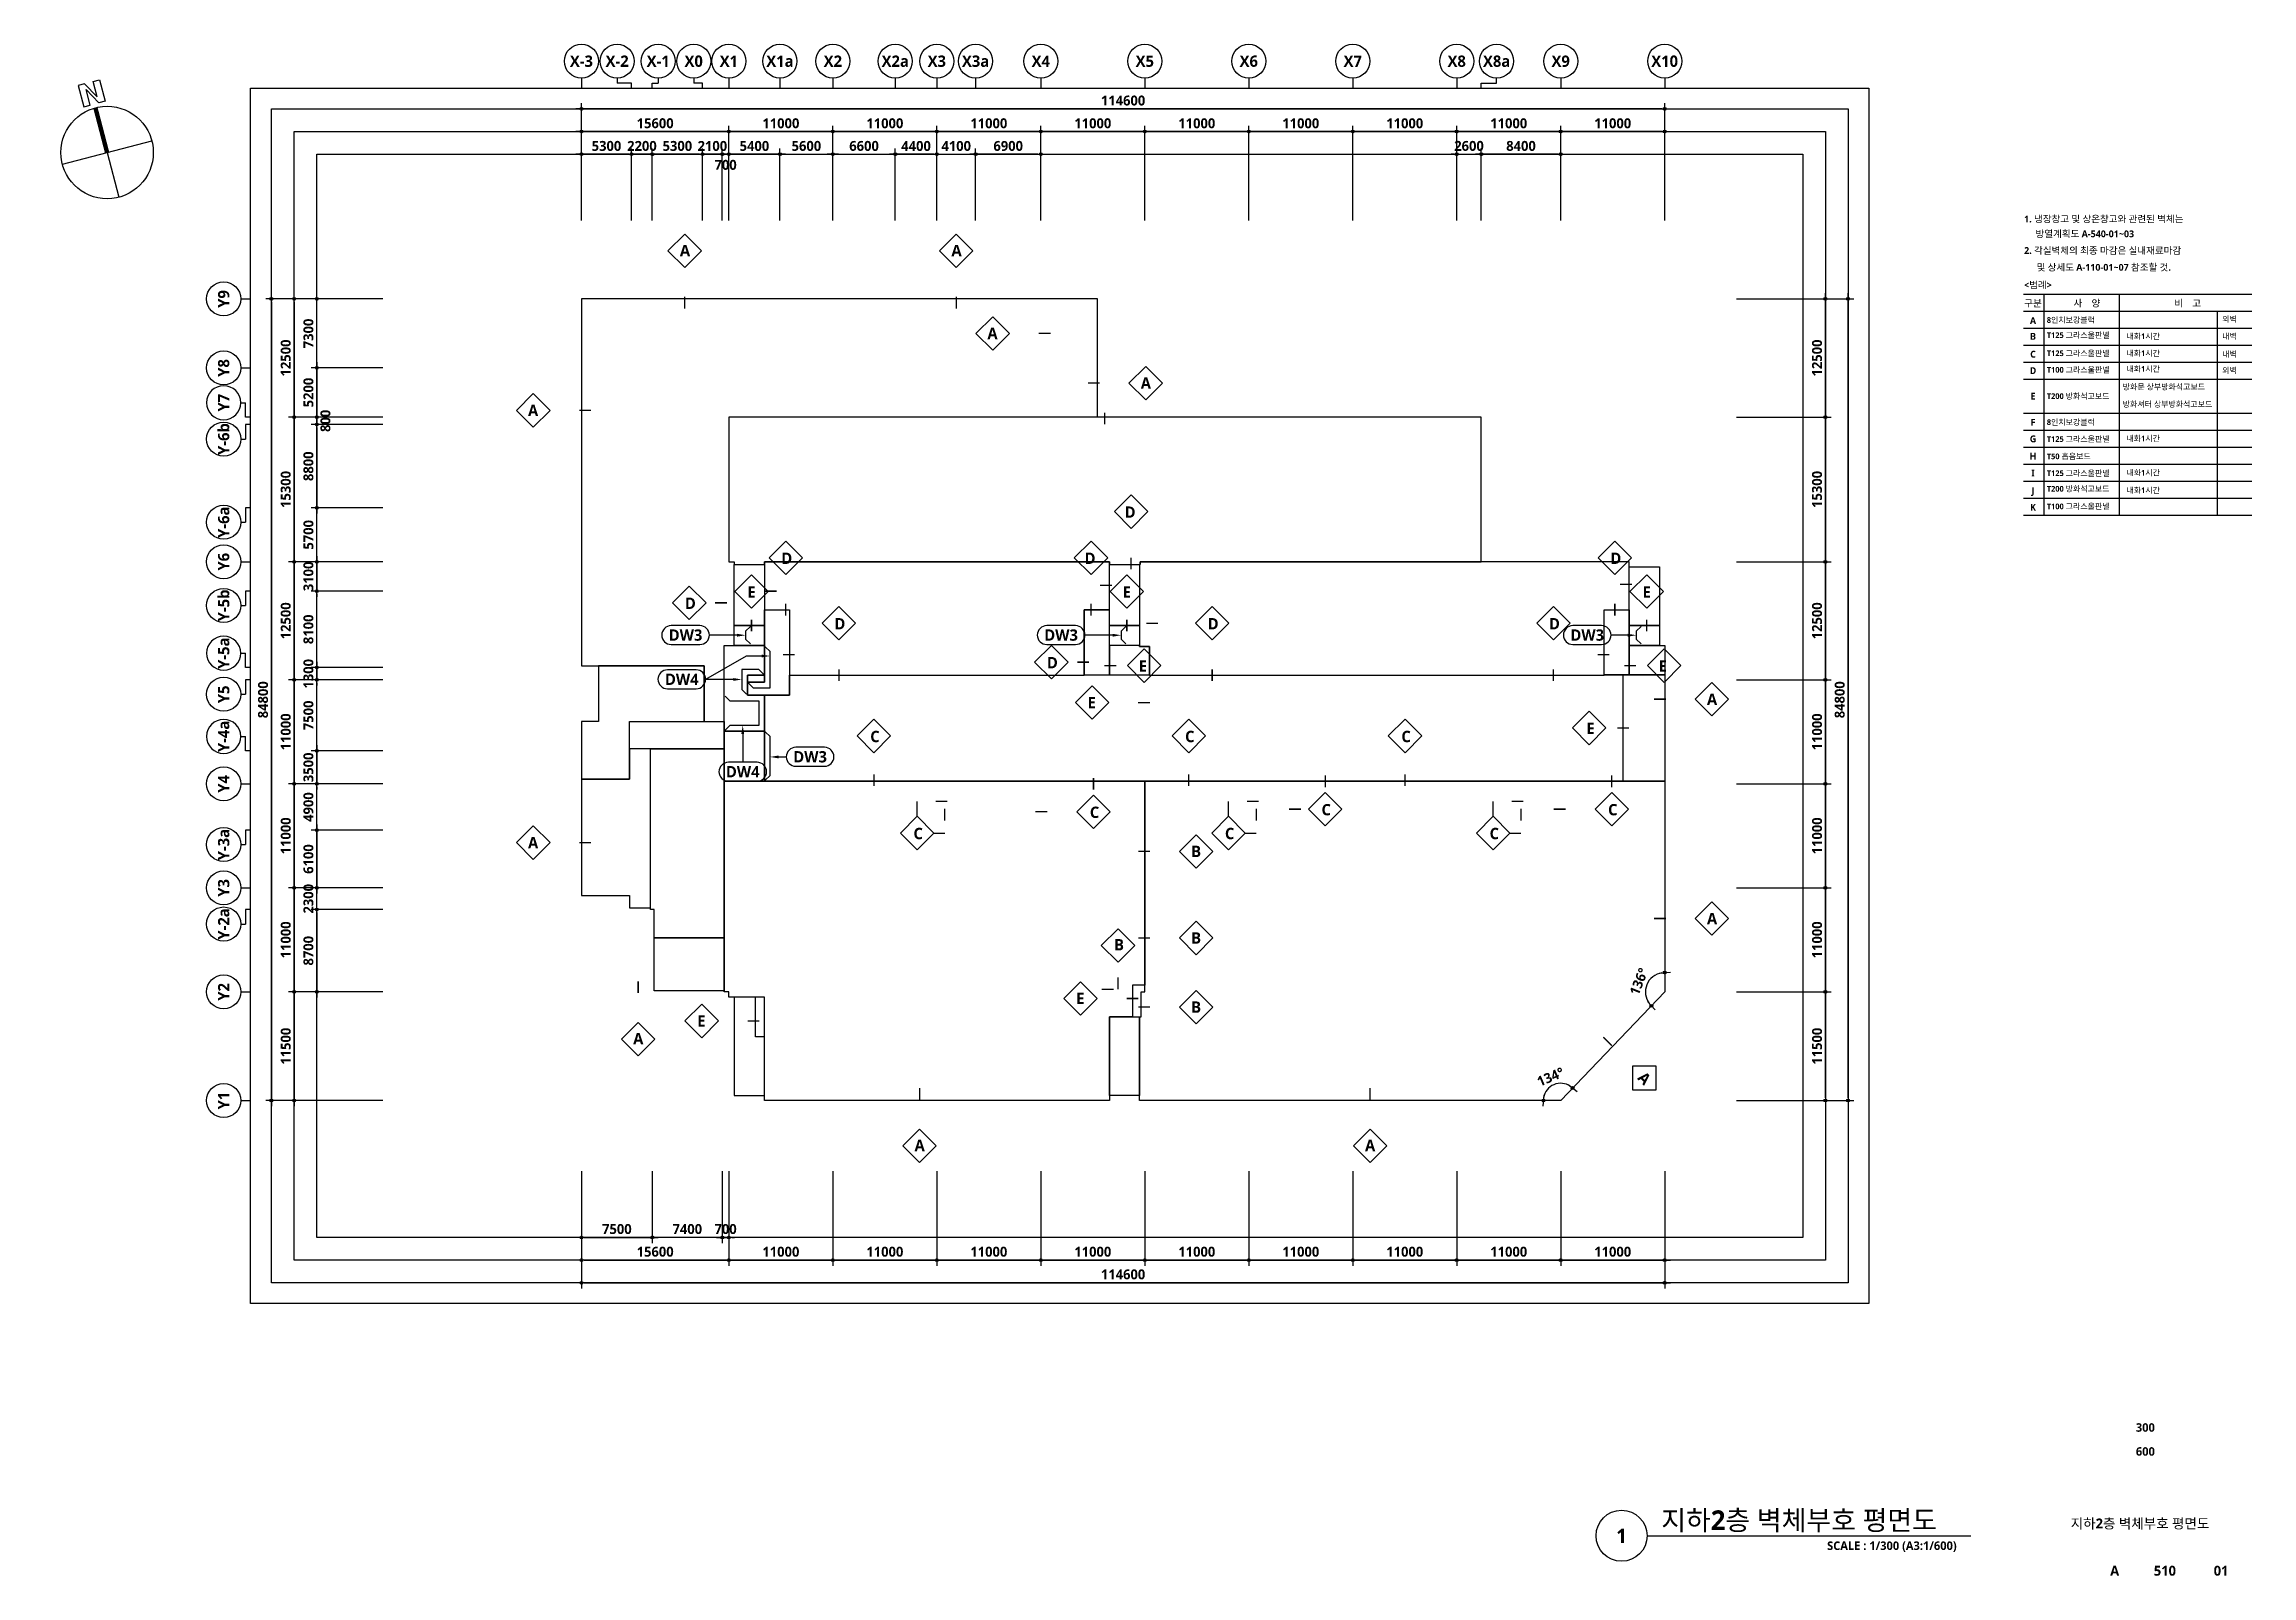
# Model space of a CAD drawing. Header units: millimetres. Extents: x 10941 to 190005487, y 7641 to 455456909.
# Drawn here: x 10941 to 244500, y 7641 to 169666 of the extents above; entities that cross this region are included whole.
import ezdxf
from ezdxf.enums import TextEntityAlignment as Align

# ---------------------------------------------------------------- set-up
doc = ezdxf.new("R2010")
doc.units = ezdxf.units.MM
doc.header["$LTSCALE"] = 400
doc.header["$MEASUREMENT"] = 0
doc.header["$PDSIZE"] = -10
doc.layers.get('0').update_dxf_attribs({"linetype": 'CONTINUOUS'})
doc.layers.get('Defpoints').update_dxf_attribs({"color": 153, "linetype": 'CONTINUOUS'})
for name, color, linetype in [('A-ANNO-SYMB', 7, 'CONTINUOUS'), ('A-ANNO-TEXT1', 7, 'CONTINUOUS'), ('A-ANNO-TITL', 7, 'CONTINUOUS'), ('A-ST-AXIS-BUB', 7, 'CONTINUOUS'), ('A-ST-AXIS-DIM', 7, 'CONTINUOUS'), ('A-TEXT2', 3, 'CONTINUOUS'), ('AA-MARK', 2, 'CONTINUOUS'), ('AA-SYMB', 4, 'CONTINUOUS'), ('AA-XXXX-TXT1', 2, 'CONTINUOUS'), ('T', 3, 'CONTINUOUS'), ('X-SEC-종$0$A-ST-AXIS-BUB', 7, 'CONTINUOUS')]:
    doc.layers.add(name, color=color, linetype=linetype)
doc.layers.add('Defpoint', color=161, linetype='CONTINUOUS', plot=False)
doc.layers.add('면적', color=210, linetype='CONTINUOUS', plot=False)
doc.styles.add('2020음성 1차', font='')
doc.styles.add('SH_대대리576', font='')
doc.styles.get('2020음성 1차').set_extended_font_data('NanumGothic', bold=True)
doc.styles.get('SH_대대리576').set_extended_font_data('NanumGothic', bold=True)
doc.dimstyles.new('SHP 600', dxfattribs={"dimscale": 300, "dimtxt": 3.5, "dimasz": 1, "dimexe": 2, "dimexo": 2, "dimgap": 1, "dimtad": 1, "dimdec": 0, "dimzin": 0, "dimdsep": 46, "dimtxsty": 'SH_대대리576', "dimblk": 'DIMDOT', "dimcen": 0.09, "dimclrt": 3, "dimadec": 0, "dimazin": 1, "dimtfac": 1, "dimtdec": 0, "dimtix": 1, "dimtmove": 2, "dimatfit": 0, "dimldrblk": 'DIMDOT', "dimfxl": 1, "dimtolj": 1, "dimtzin": 0, "dimarcsym": 0})

msp = doc.modelspace()

# ---------------------------------------------------------------- texts
at = {"layer": 'A-ANNO-TEXT1', "style": 'SH_대대리576'}
for s, p in [('X-3', (67781.8, 167866.3)), ('X-2', (71558.9, 167866.3)), ('X-1', (75904.7, 167866.3)), ('X0', (79658.9, 167866.3)), ('X1', (83381.8, 167866.3)), ('X1a', (88781.8, 167866.3)), ('X2', (94381.8, 167866.3)), ('X2a', (100981.8, 167866.3)), ('X3', (105381.8, 167866.3)), ('X3a', (109481.8, 167866.3)), ('X4', (116381.8, 167866.3)), ('X5', (127381.8, 167866.3)), ('X6', (138381.8, 167866.3)), ('X7', (149381.8, 167866.3)), ('X8', (160381.8, 167866.3)), ('X8a', (164604.7, 167866.3)), ('X9', (171381.8, 167866.3)), ('X10', (182381.8, 167866.3))]:
    msp.add_text(s, height=1200, dxfattribs=at).set_placement(p, align=Align.MIDDLE_CENTER)
for s, p in [('Y9', (29931.8, 142716.3)), ('Y8', (29931.8, 135416.3)), ('Y7', (29931.8, 131739.2)), ('Y-6b', (29931.8, 127893.4)), ('Y-6a', (29931.8, 119093.4)), ('Y6', (29931.8, 114916.3)), ('Y-5b', (29931.8, 110293.4)), ('Y-5a', (29931.8, 105239.2)), ('Y5', (29931.8, 100893.4)), ('Y-4a', (29931.8, 96439.2)), ('Y4', (29931.8, 91416.3)), ('Y-3a', (29931.8, 84993.4)), ('Y3', (29931.8, 80416.3)), ('Y-2a', (29931.8, 76593.4)), ('Y2', (29931.8, 69416.3)), ('Y1', (29931.8, 57916.3))]:
    msp.add_text(s, height=1200, rotation=90, dxfattribs=at).set_placement(p, align=Align.MIDDLE_CENTER)
at = {"layer": 'A-ANNO-TITL', "style": 'SH_대대리576'}
for s, height, p in [('300', 900, (233235.5, 23333.4)), ('600', 900, (233235.5, 20800.2)), ('지하2층 벽체부호 평면도', 1050, (232670.3, 13191.8)), ('A', 1050, (229987.6, 8181.3)), ('510', 1050, (235300.8, 8181.3)), ('01', 1050, (241247.3, 8181.3))]:
    msp.add_text(s, height=height, dxfattribs=at).set_placement(p, align=Align.MIDDLE)
at = {"layer": 'A-TEXT2', "style": '2020음성 1차'}
for s, p in [('A', (78740.4, 147833, 103000)), ('A', (107465.4, 147833, 103000)), ('A', (111269.9, 139056.9, 103000)), ('A', (127493.7, 133806.7, 103000)), ('A', (62669.9, 130918, 103000)), ('D', (125824.8, 120162.1, 103000)), ('D', (89501.2, 115282.1, 103000)), ('D', (121585.9, 115282.1, 103000)), ('D', (177214.8, 115282.1, 103000)), ('E', (85775.8, 111706.3, 103000)), ('E', (125475.8, 111706.3, 103000)), ('E', (180475.8, 111706.3, 103000)), ('D', (79302.8, 110518.8)), ('DW3', (78797.6, 107158.9, 103000)), ('D', (95125.3, 108357.6)), ('DW3', (118526.3, 107158.9, 103000)), ('D', (134613.8, 108357.6)), ('D', (170718.7, 108357.6)), ('DW3', (174189.5, 107158.9, 103000)), ('DW4', (78396.3, 102478.9, 103000)), ('D', (117602.8, 104237.4, -103000)), ('E', (127177.1, 103875, 103000)), ('E', (182177.1, 103875, 103000)), ('E', (121765.5, 100016.3, 103000)), ('A', (187393.7, 100367.3, 103000)), ('C', (98831.7, 96430.4, 103000)), ('C', (132139.9, 96430.4, 103000)), ('C', (155019.8, 96430.4, 103000)), ('E', (174536.6, 97280)), ('DW3', (91973.4, 94282.9)), ('DW4', (84845.6, 92703.7, 103000)), ('C', (122063.8, 88412.4, 103000)), ('C', (146575.4, 88687.4, 103000)), ('C', (176888.8, 88687.4, 103000)), ('C', (103404.7, 86167.2)), ('C', (136354.7, 86167.2)), ('C', (164354.7, 86167.2)), ('A', (62669.9, 85192.3, 103000)), ('B', (132812.3, 84274.6, 103000)), ('A', (187393.7, 77166.9, 103000)), ('B', (124652.8, 74397.1, 103000)), ('B', (132812.3, 75116.3, 103000)), ('E', (120553, 68716.3, 103000)), ('B', (132812.3, 67804.3, 103000)), ('E', (80465.5, 66336.3, 103000)), ('A', (73792, 64460.9, 103000)), ('A', (103562, 53160.9, 103000)), ('A', (151222, 53160.9, 103000))]:
    msp.add_text(s, height=1200, dxfattribs=at).set_placement(p, align=Align.MIDDLE_CENTER)
msp.add_text('A', height=1200, rotation=315, dxfattribs=at).set_placement((180237.9, 60273.7, 103000), align=Align.MIDDLE_CENTER)
at = {"layer": 'T', "style": '2020음성 1차'}
for s, height, p in [('1. 냉장창고 및 상온창고와 관련된 벽체는 ', 720, (220410, 151173.3)), ('방열계획도 A-540-01~03', 720, (221617.6, 149599.3)), ('2. 각실벽체의 최종 마감은 실내재료마감  ', 720, (220410, 147839.1)), ('및 상세도 A-110-01~07 참조할 것. ', 720, (221729.9, 146058.7)), ('<범례>', 720, (220410, 144189.8)), ('8인치보강블럭', 600, (222808.5, 140484.5)), ('외벽', 600, (241360.2, 140571.7)), ('T125 그라스울판넬', 600, (222808.5, 138885.1)), ('내화1시간', 600, (231234.1, 138764.1)), ('내벽', 600, (241360.2, 138764.1)), ('T125 그라스울판넬', 600, (222808.5, 136967.4)), ('T100 그라스울판넬', 600, (222808.5, 135215.9)), ('내화1시간', 600, (231234.1, 136970.1)), ('내화1시간', 600, (231234.1, 135309.7)), ('외벽', 600, (241360.2, 135155.1)), ('내벽', 600, (241360.2, 136877.2)), ('방화문 상부방화석고보드', 600, (230839, 133418.5)), ('T200 방화석고보드', 600, (222808.5, 132430.5)), ('방화셔터 상부방화석고보드', 600, (230839, 131586.3)), ('8인치보강블럭', 600, (222808.5, 129674.9)), ('T125 그라스울판넬', 600, (222808.5, 127895.2)), ('T50 흡음보드', 600, (222808.5, 126064.3)), ('내화1시간', 600, (231234.1, 127948.7)), ('T125 그라스울판넬', 600, (222808.5, 124279.7)), ('내화1시간', 600, (231234.1, 124333.2)), ('T200 방화석고보드', 600, (222808.5, 122631.8)), ('내화1시간', 600, (231234.1, 122471.5)), ('T100 그라스울판넬', 600, (222808.5, 120769.7))]:
    msp.add_text(s, height=height, dxfattribs=at).set_placement(p, align=Align.MIDDLE_LEFT)
for s, p in [('구분', (221348.4, 142255.5)), ('사    양', (227047.2, 142255.5)), ('비    고', (237711.3, 142255.5)), ('A', (221348.4, 140411.6)), ('B', (221348.4, 138756.4)), ('D', (221348.4, 135130)), ('C', (221348.4, 136868.4)), ('E', (221348.4, 132430.5)), ('F', (221348.4, 129666)), ('G', (221348.4, 127910.3)), ('H', (221348.4, 126079.4)), ('I', (221348.4, 124294.9)), ('J', (221348.4, 122433.1)), ('K', (221348.4, 120679.4))]:
    msp.add_text(s, height=720, dxfattribs=at).set_placement(p, align=Align.MIDDLE_CENTER)

# ---------------------------------------------------------------- blocks, each defined once
blk = doc.blocks.new('DIMDOT')
at = {"color": 0}
blk.add_line((-2, 0), (2, 0), dxfattribs=at)
for radius in [0.5, 0.25]:
    blk.add_circle((0, 0), radius, dxfattribs=at)
blk = doc.blocks.new('*D168')
at = {"layer": 'A-ST-AXIS-DIM', "color": 0, "lineweight": -2}
for p, q in [((46782, 142716), (34382, 142716)), ((34982, 142416), (34982, 58216)), ((46782, 57916), (34382, 57916))]:
    blk.add_line(p, q, dxfattribs=at)
at = {"layer": 'Defpoints', "color": 0}
for p in [(47382, 142716), (34982, 57916), (47382, 57916)]:
    blk.add_point(p, dxfattribs=at)
at = {"layer": 'A-ST-AXIS-DIM', "color": 0, "linetype": 'ByBlock', "lineweight": -2, "xscale": 300, "yscale": 300, "zscale": 300}
for p, rotation in [((34982, 142716), 90), ((34982, 57916), 270)]:
    blk.add_blockref('DIMDOT', p, dxfattribs=dict(at, rotation=rotation))
at = {"layer": 'A-ST-AXIS-DIM', "color": 3, "insert": (34102, 100316), "char_height": 1050, "attachment_point": 5, "rotation": 90, "style": 'SH_대대리576'}
blk.add_mtext('\\A1;84800', dxfattribs=at)
blk = doc.blocks.new('*D169')
at = {"layer": 'A-ST-AXIS-DIM', "color": 0, "lineweight": -2}
for p, q in [((46782, 69416), (36782, 69416)), ((37382, 69116), (37382, 58216)), ((46782, 57916), (36782, 57916))]:
    blk.add_line(p, q, dxfattribs=at)
at = {"layer": 'Defpoints', "color": 0}
for p in [(47382, 69416), (37382, 57916), (47382, 57916)]:
    blk.add_point(p, dxfattribs=at)
at = {"layer": 'A-ST-AXIS-DIM', "color": 0, "linetype": 'ByBlock', "lineweight": -2, "xscale": 300, "yscale": 300, "zscale": 300}
for p, rotation in [((37382, 69416), 90), ((37382, 57916), 270)]:
    blk.add_blockref('DIMDOT', p, dxfattribs=dict(at, rotation=rotation))
at = {"layer": 'A-ST-AXIS-DIM', "color": 3, "insert": (36505, 63666), "char_height": 1050, "attachment_point": 5, "rotation": 90, "style": 'SH_대대리576'}
blk.add_mtext('\\A1;11500', dxfattribs=at)
blk = doc.blocks.new('*D170')
at = {"layer": 'A-ST-AXIS-DIM', "color": 0, "lineweight": -2}
for p, q in [((46782, 80416), (36782, 80416)), ((37382, 80116), (37382, 69716)), ((46782, 69416), (36782, 69416))]:
    blk.add_line(p, q, dxfattribs=at)
at = {"layer": 'Defpoints', "color": 0}
for p in [(47382, 80416), (37382, 69416), (47382, 69416)]:
    blk.add_point(p, dxfattribs=at)
at = {"layer": 'A-ST-AXIS-DIM', "color": 0, "linetype": 'ByBlock', "lineweight": -2, "xscale": 300, "yscale": 300, "zscale": 300}
for p, rotation in [((37382, 80416), 90), ((37382, 69416), 270)]:
    blk.add_blockref('DIMDOT', p, dxfattribs=dict(at, rotation=rotation))
at = {"layer": 'A-ST-AXIS-DIM', "color": 3, "insert": (36506, 74916), "char_height": 1050, "attachment_point": 5, "rotation": 90, "style": 'SH_대대리576'}
blk.add_mtext('\\A1;11000', dxfattribs=at)
blk = doc.blocks.new('*D171')
at = {"layer": 'A-ST-AXIS-DIM', "color": 0, "lineweight": -2}
for p, q in [((46782, 91416), (36782, 91416)), ((37382, 91116), (37382, 80716)), ((46782, 80416), (36782, 80416))]:
    blk.add_line(p, q, dxfattribs=at)
at = {"layer": 'Defpoints', "color": 0}
for p in [(47382, 91416), (37382, 80416), (47382, 80416)]:
    blk.add_point(p, dxfattribs=at)
at = {"layer": 'A-ST-AXIS-DIM', "color": 0, "linetype": 'ByBlock', "lineweight": -2, "xscale": 300, "yscale": 300, "zscale": 300}
for p, rotation in [((37382, 91416), 90), ((37382, 80416), 270)]:
    blk.add_blockref('DIMDOT', p, dxfattribs=dict(at, rotation=rotation))
at = {"layer": 'A-ST-AXIS-DIM', "color": 3, "insert": (36506, 85916), "char_height": 1050, "attachment_point": 5, "rotation": 90, "style": 'SH_대대리576'}
blk.add_mtext('\\A1;11000', dxfattribs=at)
blk = doc.blocks.new('*D172')
at = {"layer": 'A-ST-AXIS-DIM', "color": 0, "lineweight": -2}
for p, q in [((46782, 102416), (36782, 102416)), ((37382, 102116), (37382, 91716)), ((46782, 91416), (36782, 91416))]:
    blk.add_line(p, q, dxfattribs=at)
at = {"layer": 'Defpoints', "color": 0}
for p in [(47382, 102416), (37382, 91416), (47382, 91416)]:
    blk.add_point(p, dxfattribs=at)
at = {"layer": 'A-ST-AXIS-DIM', "color": 0, "linetype": 'ByBlock', "lineweight": -2, "xscale": 300, "yscale": 300, "zscale": 300}
for p, rotation in [((37382, 102416), 90), ((37382, 91416), 270)]:
    blk.add_blockref('DIMDOT', p, dxfattribs=dict(at, rotation=rotation))
at = {"layer": 'A-ST-AXIS-DIM', "color": 3, "insert": (36506, 96916), "char_height": 1050, "attachment_point": 5, "rotation": 90, "style": 'SH_대대리576'}
blk.add_mtext('\\A1;11000', dxfattribs=at)
blk = doc.blocks.new('*D173')
at = {"layer": 'A-ST-AXIS-DIM', "color": 0, "lineweight": -2}
for p, q in [((46782, 114916), (36782, 114916)), ((37382, 114616), (37382, 102716)), ((46782, 102416), (36782, 102416))]:
    blk.add_line(p, q, dxfattribs=at)
at = {"layer": 'Defpoints', "color": 0}
for p in [(47382, 114916), (37382, 102416), (47382, 102416)]:
    blk.add_point(p, dxfattribs=at)
at = {"layer": 'A-ST-AXIS-DIM', "color": 0, "linetype": 'ByBlock', "lineweight": -2, "xscale": 300, "yscale": 300, "zscale": 300}
for p, rotation in [((37382, 114916), 90), ((37382, 102416), 270)]:
    blk.add_blockref('DIMDOT', p, dxfattribs=dict(at, rotation=rotation))
at = {"layer": 'A-ST-AXIS-DIM', "color": 3, "insert": (36503, 108666), "char_height": 1050, "attachment_point": 5, "rotation": 90, "style": 'SH_대대리576'}
blk.add_mtext('\\A1;12500', dxfattribs=at)
blk = doc.blocks.new('*D174')
at = {"layer": 'A-ST-AXIS-DIM', "color": 0, "lineweight": -2}
for p, q in [((46782, 130216), (36782, 130216)), ((37382, 129916), (37382, 115216)), ((46782, 114916), (36782, 114916))]:
    blk.add_line(p, q, dxfattribs=at)
at = {"layer": 'Defpoints', "color": 0}
for p in [(47382, 130216), (37382, 114916), (47382, 114916)]:
    blk.add_point(p, dxfattribs=at)
at = {"layer": 'A-ST-AXIS-DIM', "color": 0, "linetype": 'ByBlock', "lineweight": -2, "xscale": 300, "yscale": 300, "zscale": 300}
for p, rotation in [((37382, 130216), 90), ((37382, 114916), 270)]:
    blk.add_blockref('DIMDOT', p, dxfattribs=dict(at, rotation=rotation))
at = {"layer": 'A-ST-AXIS-DIM', "color": 3, "insert": (36502, 122566), "char_height": 1050, "attachment_point": 5, "rotation": 90, "style": 'SH_대대리576'}
blk.add_mtext('\\A1;15300', dxfattribs=at)
blk = doc.blocks.new('*D175')
at = {"layer": 'A-ST-AXIS-DIM', "color": 0, "lineweight": -2}
for p, q in [((46782, 142716), (36782, 142716)), ((37382, 142416), (37382, 130516)), ((46782, 130216), (36782, 130216))]:
    blk.add_line(p, q, dxfattribs=at)
at = {"layer": 'Defpoints', "color": 0}
for p in [(47382, 142716), (37382, 130216), (47382, 130216)]:
    blk.add_point(p, dxfattribs=at)
at = {"layer": 'A-ST-AXIS-DIM', "color": 0, "linetype": 'ByBlock', "lineweight": -2, "xscale": 300, "yscale": 300, "zscale": 300}
for p, rotation in [((37382, 142716), 90), ((37382, 130216), 270)]:
    blk.add_blockref('DIMDOT', p, dxfattribs=dict(at, rotation=rotation))
at = {"layer": 'A-ST-AXIS-DIM', "color": 3, "insert": (36503, 136466), "char_height": 1050, "attachment_point": 5, "rotation": 90, "style": 'SH_대대리576'}
blk.add_mtext('\\A1;12500', dxfattribs=at)
blk = doc.blocks.new('*D192')
at = {"layer": 'A-ST-AXIS-DIM', "color": 0, "lineweight": -2}
for p, q in [((67782, 151016), (67782, 163416)), ((182082, 162816), (68082, 162816)), ((182382, 151016), (182382, 163416))]:
    blk.add_line(p, q, dxfattribs=at)
at = {"layer": 'Defpoints', "color": 0}
for p in [(67782, 162816), (67782, 150416), (182382, 150416)]:
    blk.add_point(p, dxfattribs=at)
at = {"layer": 'A-ST-AXIS-DIM', "color": 0, "linetype": 'ByBlock', "lineweight": -2, "xscale": 300, "yscale": 300, "zscale": 300, "rotation": 180}
blk.add_blockref('DIMDOT', (67782, 162816), dxfattribs=at)
at = {"layer": 'A-ST-AXIS-DIM', "color": 0, "linetype": 'ByBlock', "lineweight": -2, "xscale": 300, "yscale": 300, "zscale": 300}
blk.add_blockref('DIMDOT', (182382, 162816), dxfattribs=at)
at = {"layer": 'A-ST-AXIS-DIM', "color": 3, "insert": (125082, 163696), "char_height": 1050, "attachment_point": 5, "style": 'SH_대대리576'}
blk.add_mtext('\\A1;114600', dxfattribs=at)
blk = doc.blocks.new('*D193')
at = {"layer": 'A-ST-AXIS-DIM', "color": 0, "lineweight": -2}
for p, q in [((83382, 151016), (83382, 161016)), ((94082, 160416), (83682, 160416)), ((94382, 151016), (94382, 161016))]:
    blk.add_line(p, q, dxfattribs=at)
at = {"layer": 'Defpoints', "color": 0}
for p in [(83382, 160416), (83382, 150416), (94382, 150416)]:
    blk.add_point(p, dxfattribs=at)
at = {"layer": 'A-ST-AXIS-DIM', "color": 0, "linetype": 'ByBlock', "lineweight": -2, "xscale": 300, "yscale": 300, "zscale": 300, "rotation": 180}
blk.add_blockref('DIMDOT', (83382, 160416), dxfattribs=at)
at = {"layer": 'A-ST-AXIS-DIM', "color": 0, "linetype": 'ByBlock', "lineweight": -2, "xscale": 300, "yscale": 300, "zscale": 300}
blk.add_blockref('DIMDOT', (94382, 160416), dxfattribs=at)
at = {"layer": 'A-ST-AXIS-DIM', "color": 3, "insert": (88882, 161292), "char_height": 1050, "attachment_point": 5, "style": 'SH_대대리576'}
blk.add_mtext('\\A1;11000', dxfattribs=at)
blk = doc.blocks.new('*D194')
at = {"layer": 'A-ST-AXIS-DIM', "color": 0, "lineweight": -2}
for p, q in [((94382, 151016), (94382, 161016)), ((105082, 160416), (94682, 160416)), ((105382, 151016), (105382, 161016))]:
    blk.add_line(p, q, dxfattribs=at)
at = {"layer": 'Defpoints', "color": 0}
for p in [(94382, 160416), (94382, 150416), (105382, 150416)]:
    blk.add_point(p, dxfattribs=at)
at = {"layer": 'A-ST-AXIS-DIM', "color": 0, "linetype": 'ByBlock', "lineweight": -2, "xscale": 300, "yscale": 300, "zscale": 300, "rotation": 180}
blk.add_blockref('DIMDOT', (94382, 160416), dxfattribs=at)
at = {"layer": 'A-ST-AXIS-DIM', "color": 0, "linetype": 'ByBlock', "lineweight": -2, "xscale": 300, "yscale": 300, "zscale": 300}
blk.add_blockref('DIMDOT', (105382, 160416), dxfattribs=at)
at = {"layer": 'A-ST-AXIS-DIM', "color": 3, "insert": (99882, 161292), "char_height": 1050, "attachment_point": 5, "style": 'SH_대대리576'}
blk.add_mtext('\\A1;11000', dxfattribs=at)
blk = doc.blocks.new('*D195')
at = {"layer": 'A-ST-AXIS-DIM', "color": 0, "lineweight": -2}
for p, q in [((105382, 151016), (105382, 161016)), ((116082, 160416), (105682, 160416)), ((116382, 151016), (116382, 161016))]:
    blk.add_line(p, q, dxfattribs=at)
at = {"layer": 'Defpoints', "color": 0}
for p in [(105382, 160416), (105382, 150416), (116382, 150416)]:
    blk.add_point(p, dxfattribs=at)
at = {"layer": 'A-ST-AXIS-DIM', "color": 0, "linetype": 'ByBlock', "lineweight": -2, "xscale": 300, "yscale": 300, "zscale": 300, "rotation": 180}
blk.add_blockref('DIMDOT', (105382, 160416), dxfattribs=at)
at = {"layer": 'A-ST-AXIS-DIM', "color": 0, "linetype": 'ByBlock', "lineweight": -2, "xscale": 300, "yscale": 300, "zscale": 300}
blk.add_blockref('DIMDOT', (116382, 160416), dxfattribs=at)
at = {"layer": 'A-ST-AXIS-DIM', "color": 3, "insert": (110882, 161292), "char_height": 1050, "attachment_point": 5, "style": 'SH_대대리576'}
blk.add_mtext('\\A1;11000', dxfattribs=at)
blk = doc.blocks.new('*D196')
at = {"layer": 'A-ST-AXIS-DIM', "color": 0, "lineweight": -2}
for p, q in [((116382, 151016), (116382, 161016)), ((127082, 160416), (116682, 160416)), ((127382, 151016), (127382, 161016))]:
    blk.add_line(p, q, dxfattribs=at)
at = {"layer": 'Defpoints', "color": 0}
for p in [(116382, 160416), (116382, 150416), (127382, 150416)]:
    blk.add_point(p, dxfattribs=at)
at = {"layer": 'A-ST-AXIS-DIM', "color": 0, "linetype": 'ByBlock', "lineweight": -2, "xscale": 300, "yscale": 300, "zscale": 300, "rotation": 180}
blk.add_blockref('DIMDOT', (116382, 160416), dxfattribs=at)
at = {"layer": 'A-ST-AXIS-DIM', "color": 0, "linetype": 'ByBlock', "lineweight": -2, "xscale": 300, "yscale": 300, "zscale": 300}
blk.add_blockref('DIMDOT', (127382, 160416), dxfattribs=at)
at = {"layer": 'A-ST-AXIS-DIM', "color": 3, "insert": (121882, 161292), "char_height": 1050, "attachment_point": 5, "style": 'SH_대대리576'}
blk.add_mtext('\\A1;11000', dxfattribs=at)
blk = doc.blocks.new('*D197')
at = {"layer": 'A-ST-AXIS-DIM', "color": 0, "lineweight": -2}
for p, q in [((127382, 151016), (127382, 161016)), ((138082, 160416), (127682, 160416)), ((138382, 151016), (138382, 161016))]:
    blk.add_line(p, q, dxfattribs=at)
at = {"layer": 'Defpoints', "color": 0}
for p in [(127382, 160416), (127382, 150416), (138382, 150416)]:
    blk.add_point(p, dxfattribs=at)
at = {"layer": 'A-ST-AXIS-DIM', "color": 0, "linetype": 'ByBlock', "lineweight": -2, "xscale": 300, "yscale": 300, "zscale": 300, "rotation": 180}
blk.add_blockref('DIMDOT', (127382, 160416), dxfattribs=at)
at = {"layer": 'A-ST-AXIS-DIM', "color": 0, "linetype": 'ByBlock', "lineweight": -2, "xscale": 300, "yscale": 300, "zscale": 300}
blk.add_blockref('DIMDOT', (138382, 160416), dxfattribs=at)
at = {"layer": 'A-ST-AXIS-DIM', "color": 3, "insert": (132882, 161292), "char_height": 1050, "attachment_point": 5, "style": 'SH_대대리576'}
blk.add_mtext('\\A1;11000', dxfattribs=at)
blk = doc.blocks.new('*D198')
at = {"layer": 'A-ST-AXIS-DIM', "color": 0, "lineweight": -2}
for p, q in [((138382, 151016), (138382, 161016)), ((149082, 160416), (138682, 160416)), ((149382, 151016), (149382, 161016))]:
    blk.add_line(p, q, dxfattribs=at)
at = {"layer": 'Defpoints', "color": 0}
for p in [(138382, 160416), (138382, 150416), (149382, 150416)]:
    blk.add_point(p, dxfattribs=at)
at = {"layer": 'A-ST-AXIS-DIM', "color": 0, "linetype": 'ByBlock', "lineweight": -2, "xscale": 300, "yscale": 300, "zscale": 300, "rotation": 180}
blk.add_blockref('DIMDOT', (138382, 160416), dxfattribs=at)
at = {"layer": 'A-ST-AXIS-DIM', "color": 0, "linetype": 'ByBlock', "lineweight": -2, "xscale": 300, "yscale": 300, "zscale": 300}
blk.add_blockref('DIMDOT', (149382, 160416), dxfattribs=at)
at = {"layer": 'A-ST-AXIS-DIM', "color": 3, "insert": (143882, 161292), "char_height": 1050, "attachment_point": 5, "style": 'SH_대대리576'}
blk.add_mtext('\\A1;11000', dxfattribs=at)
blk = doc.blocks.new('*D199')
at = {"layer": 'A-ST-AXIS-DIM', "color": 0, "lineweight": -2}
for p, q in [((149382, 151016), (149382, 161016)), ((160082, 160416), (149682, 160416)), ((160382, 151016), (160382, 161016))]:
    blk.add_line(p, q, dxfattribs=at)
at = {"layer": 'Defpoints', "color": 0}
for p in [(149382, 160416), (149382, 150416), (160382, 150416)]:
    blk.add_point(p, dxfattribs=at)
at = {"layer": 'A-ST-AXIS-DIM', "color": 0, "linetype": 'ByBlock', "lineweight": -2, "xscale": 300, "yscale": 300, "zscale": 300, "rotation": 180}
blk.add_blockref('DIMDOT', (149382, 160416), dxfattribs=at)
at = {"layer": 'A-ST-AXIS-DIM', "color": 0, "linetype": 'ByBlock', "lineweight": -2, "xscale": 300, "yscale": 300, "zscale": 300}
blk.add_blockref('DIMDOT', (160382, 160416), dxfattribs=at)
at = {"layer": 'A-ST-AXIS-DIM', "color": 3, "insert": (154882, 161292), "char_height": 1050, "attachment_point": 5, "style": 'SH_대대리576'}
blk.add_mtext('\\A1;11000', dxfattribs=at)
blk = doc.blocks.new('*D200')
at = {"layer": 'A-ST-AXIS-DIM', "color": 0, "lineweight": -2}
for p, q in [((160382, 151016), (160382, 161016)), ((171082, 160416), (160682, 160416)), ((171382, 151016), (171382, 161016))]:
    blk.add_line(p, q, dxfattribs=at)
at = {"layer": 'Defpoints', "color": 0}
for p in [(160382, 160416), (160382, 150416), (171382, 150416)]:
    blk.add_point(p, dxfattribs=at)
at = {"layer": 'A-ST-AXIS-DIM', "color": 0, "linetype": 'ByBlock', "lineweight": -2, "xscale": 300, "yscale": 300, "zscale": 300, "rotation": 180}
blk.add_blockref('DIMDOT', (160382, 160416), dxfattribs=at)
at = {"layer": 'A-ST-AXIS-DIM', "color": 0, "linetype": 'ByBlock', "lineweight": -2, "xscale": 300, "yscale": 300, "zscale": 300}
blk.add_blockref('DIMDOT', (171382, 160416), dxfattribs=at)
at = {"layer": 'A-ST-AXIS-DIM', "color": 3, "insert": (165882, 161292), "char_height": 1050, "attachment_point": 5, "style": 'SH_대대리576'}
blk.add_mtext('\\A1;11000', dxfattribs=at)
blk = doc.blocks.new('*D201')
at = {"layer": 'A-ST-AXIS-DIM', "color": 0, "lineweight": -2}
for p, q in [((171382, 151016), (171382, 161016)), ((182082, 160416), (171682, 160416)), ((182382, 151016), (182382, 161016))]:
    blk.add_line(p, q, dxfattribs=at)
at = {"layer": 'Defpoints', "color": 0}
for p in [(171382, 160416), (171382, 150416), (182382, 150416)]:
    blk.add_point(p, dxfattribs=at)
at = {"layer": 'A-ST-AXIS-DIM', "color": 0, "linetype": 'ByBlock', "lineweight": -2, "xscale": 300, "yscale": 300, "zscale": 300, "rotation": 180}
blk.add_blockref('DIMDOT', (171382, 160416), dxfattribs=at)
at = {"layer": 'A-ST-AXIS-DIM', "color": 0, "linetype": 'ByBlock', "lineweight": -2, "xscale": 300, "yscale": 300, "zscale": 300}
blk.add_blockref('DIMDOT', (182382, 160416), dxfattribs=at)
at = {"layer": 'A-ST-AXIS-DIM', "color": 3, "insert": (176882, 161292), "char_height": 1050, "attachment_point": 5, "style": 'SH_대대리576'}
blk.add_mtext('\\A1;11000', dxfattribs=at)
blk = doc.blocks.new('*D202')
at = {"layer": 'A-ST-AXIS-DIM', "color": 0, "lineweight": -2}
for p, q in [((67782, 151016), (67782, 161016)), ((83082, 160416), (68082, 160416)), ((83382, 151016), (83382, 161016))]:
    blk.add_line(p, q, dxfattribs=at)
at = {"layer": 'Defpoints', "color": 0}
for p in [(67782, 160416), (67782, 150416), (83382, 150416)]:
    blk.add_point(p, dxfattribs=at)
at = {"layer": 'A-ST-AXIS-DIM', "color": 0, "linetype": 'ByBlock', "lineweight": -2, "xscale": 300, "yscale": 300, "zscale": 300, "rotation": 180}
blk.add_blockref('DIMDOT', (67782, 160416), dxfattribs=at)
at = {"layer": 'A-ST-AXIS-DIM', "color": 0, "linetype": 'ByBlock', "lineweight": -2, "xscale": 300, "yscale": 300, "zscale": 300}
blk.add_blockref('DIMDOT', (83382, 160416), dxfattribs=at)
at = {"layer": 'A-ST-AXIS-DIM', "color": 3, "insert": (75582, 161296), "char_height": 1050, "attachment_point": 5, "style": 'SH_대대리576'}
blk.add_mtext('\\A1;15600', dxfattribs=at)
blk = doc.blocks.new('A-ST-AXIS-BUB-1')
at = {"layer": 'A-ST-AXIS-BUB'}
blk.add_line((0, 350), (0, 0), dxfattribs=at)
blk.add_circle((0, 950), 600, dxfattribs=at)
blk = doc.blocks.new('*D217')
at = {"layer": 'A-ST-AXIS-DIM', "color": 0, "lineweight": -2}
for p, q in [((189982, 142716), (199982, 142716)), ((199382, 130516), (199382, 142416)), ((189982, 130216), (199982, 130216))]:
    blk.add_line(p, q, dxfattribs=at)
at = {"layer": 'Defpoints', "color": 0}
for p in [(189382, 142716), (199382, 142716), (189382, 130216)]:
    blk.add_point(p, dxfattribs=at)
at = {"layer": 'A-ST-AXIS-DIM', "color": 0, "linetype": 'ByBlock', "lineweight": -2, "xscale": 300, "yscale": 300, "zscale": 300}
for p, rotation in [((199382, 142716), 90), ((199382, 130216), 270)]:
    blk.add_blockref('DIMDOT', p, dxfattribs=dict(at, rotation=rotation))
at = {"layer": 'A-ST-AXIS-DIM', "color": 3, "insert": (198503, 136466), "char_height": 1050, "attachment_point": 5, "rotation": 90, "style": 'SH_대대리576'}
blk.add_mtext('\\A1;12500', dxfattribs=at)
blk = doc.blocks.new('*D218')
at = {"layer": 'A-ST-AXIS-DIM', "color": 0, "lineweight": -2}
for p, q in [((189982, 130216), (199982, 130216)), ((199382, 115216), (199382, 129916)), ((189982, 114916), (199982, 114916))]:
    blk.add_line(p, q, dxfattribs=at)
at = {"layer": 'Defpoints', "color": 0}
for p in [(189382, 130216), (199382, 130216), (189382, 114916)]:
    blk.add_point(p, dxfattribs=at)
at = {"layer": 'A-ST-AXIS-DIM', "color": 0, "linetype": 'ByBlock', "lineweight": -2, "xscale": 300, "yscale": 300, "zscale": 300}
for p, rotation in [((199382, 130216), 90), ((199382, 114916), 270)]:
    blk.add_blockref('DIMDOT', p, dxfattribs=dict(at, rotation=rotation))
at = {"layer": 'A-ST-AXIS-DIM', "color": 3, "insert": (198502, 122566), "char_height": 1050, "attachment_point": 5, "rotation": 90, "style": 'SH_대대리576'}
blk.add_mtext('\\A1;15300', dxfattribs=at)
blk = doc.blocks.new('*D219')
at = {"layer": 'A-ST-AXIS-DIM', "color": 0, "lineweight": -2}
for p, q in [((189982, 114916), (199982, 114916)), ((199382, 102716), (199382, 114616)), ((189982, 102416), (199982, 102416))]:
    blk.add_line(p, q, dxfattribs=at)
at = {"layer": 'Defpoints', "color": 0}
for p in [(189382, 114916), (199382, 114916), (189382, 102416)]:
    blk.add_point(p, dxfattribs=at)
at = {"layer": 'A-ST-AXIS-DIM', "color": 0, "linetype": 'ByBlock', "lineweight": -2, "xscale": 300, "yscale": 300, "zscale": 300}
for p, rotation in [((199382, 114916), 90), ((199382, 102416), 270)]:
    blk.add_blockref('DIMDOT', p, dxfattribs=dict(at, rotation=rotation))
at = {"layer": 'A-ST-AXIS-DIM', "color": 3, "insert": (198503, 108666), "char_height": 1050, "attachment_point": 5, "rotation": 90, "style": 'SH_대대리576'}
blk.add_mtext('\\A1;12500', dxfattribs=at)
blk = doc.blocks.new('*D220')
at = {"layer": 'A-ST-AXIS-DIM', "color": 0, "lineweight": -2}
for p, q in [((189982, 102416), (199982, 102416)), ((199382, 91716), (199382, 102116)), ((189982, 91416), (199982, 91416))]:
    blk.add_line(p, q, dxfattribs=at)
at = {"layer": 'Defpoints', "color": 0}
for p in [(189382, 102416), (199382, 102416), (189382, 91416)]:
    blk.add_point(p, dxfattribs=at)
at = {"layer": 'A-ST-AXIS-DIM', "color": 0, "linetype": 'ByBlock', "lineweight": -2, "xscale": 300, "yscale": 300, "zscale": 300}
for p, rotation in [((199382, 102416), 90), ((199382, 91416), 270)]:
    blk.add_blockref('DIMDOT', p, dxfattribs=dict(at, rotation=rotation))
at = {"layer": 'A-ST-AXIS-DIM', "color": 3, "insert": (198506, 96916), "char_height": 1050, "attachment_point": 5, "rotation": 90, "style": 'SH_대대리576'}
blk.add_mtext('\\A1;11000', dxfattribs=at)
blk = doc.blocks.new('*D221')
at = {"layer": 'A-ST-AXIS-DIM', "color": 0, "lineweight": -2}
for p, q in [((189982, 91416), (199982, 91416)), ((199382, 80716), (199382, 91116)), ((189982, 80416), (199982, 80416))]:
    blk.add_line(p, q, dxfattribs=at)
at = {"layer": 'Defpoints', "color": 0}
for p in [(189382, 91416), (199382, 91416), (189382, 80416)]:
    blk.add_point(p, dxfattribs=at)
at = {"layer": 'A-ST-AXIS-DIM', "color": 0, "linetype": 'ByBlock', "lineweight": -2, "xscale": 300, "yscale": 300, "zscale": 300}
for p, rotation in [((199382, 91416), 90), ((199382, 80416), 270)]:
    blk.add_blockref('DIMDOT', p, dxfattribs=dict(at, rotation=rotation))
at = {"layer": 'A-ST-AXIS-DIM', "color": 3, "insert": (198506, 85916), "char_height": 1050, "attachment_point": 5, "rotation": 90, "style": 'SH_대대리576'}
blk.add_mtext('\\A1;11000', dxfattribs=at)
blk = doc.blocks.new('*D222')
at = {"layer": 'A-ST-AXIS-DIM', "color": 0, "lineweight": -2}
for p, q in [((189982, 80416), (199982, 80416)), ((199382, 69716), (199382, 80116)), ((189982, 69416), (199982, 69416))]:
    blk.add_line(p, q, dxfattribs=at)
at = {"layer": 'Defpoints', "color": 0}
for p in [(189382, 80416), (199382, 80416), (189382, 69416)]:
    blk.add_point(p, dxfattribs=at)
at = {"layer": 'A-ST-AXIS-DIM', "color": 0, "linetype": 'ByBlock', "lineweight": -2, "xscale": 300, "yscale": 300, "zscale": 300}
for p, rotation in [((199382, 80416), 90), ((199382, 69416), 270)]:
    blk.add_blockref('DIMDOT', p, dxfattribs=dict(at, rotation=rotation))
at = {"layer": 'A-ST-AXIS-DIM', "color": 3, "insert": (198506, 74916), "char_height": 1050, "attachment_point": 5, "rotation": 90, "style": 'SH_대대리576'}
blk.add_mtext('\\A1;11000', dxfattribs=at)
blk = doc.blocks.new('*D223')
at = {"layer": 'A-ST-AXIS-DIM', "color": 0, "lineweight": -2}
for p, q in [((189982, 69416), (199982, 69416)), ((199382, 58216), (199382, 69116)), ((189982, 57916), (199982, 57916))]:
    blk.add_line(p, q, dxfattribs=at)
at = {"layer": 'Defpoints', "color": 0}
for p in [(189382, 69416), (199382, 69416), (189382, 57916)]:
    blk.add_point(p, dxfattribs=at)
at = {"layer": 'A-ST-AXIS-DIM', "color": 0, "linetype": 'ByBlock', "lineweight": -2, "xscale": 300, "yscale": 300, "zscale": 300}
for p, rotation in [((199382, 69416), 90), ((199382, 57916), 270)]:
    blk.add_blockref('DIMDOT', p, dxfattribs=dict(at, rotation=rotation))
at = {"layer": 'A-ST-AXIS-DIM', "color": 3, "insert": (198505, 63666), "char_height": 1050, "attachment_point": 5, "rotation": 90, "style": 'SH_대대리576'}
blk.add_mtext('\\A1;11500', dxfattribs=at)
blk = doc.blocks.new('*D224')
at = {"layer": 'A-ST-AXIS-DIM', "color": 0, "lineweight": -2}
for p, q in [((189982, 142716), (202382, 142716)), ((201782, 58216), (201782, 142416)), ((189982, 57916), (202382, 57916))]:
    blk.add_line(p, q, dxfattribs=at)
at = {"layer": 'Defpoints', "color": 0}
for p in [(189382, 142716), (201782, 142716), (189382, 57916)]:
    blk.add_point(p, dxfattribs=at)
at = {"layer": 'A-ST-AXIS-DIM', "color": 0, "linetype": 'ByBlock', "lineweight": -2, "xscale": 300, "yscale": 300, "zscale": 300}
for p, rotation in [((201782, 142716), 90), ((201782, 57916), 270)]:
    blk.add_blockref('DIMDOT', p, dxfattribs=dict(at, rotation=rotation))
at = {"layer": 'A-ST-AXIS-DIM', "color": 3, "insert": (200902, 100316), "char_height": 1050, "attachment_point": 5, "rotation": 90, "style": 'SH_대대리576'}
blk.add_mtext('\\A1;84800', dxfattribs=at)
blk = doc.blocks.new('*D225')
at = {"layer": 'A-ST-AXIS-DIM', "color": 0, "lineweight": -2}
for p, q in [((67782, 50445), (67782, 40445)), ((83382, 50445), (83382, 40445)), ((68082, 41045), (83082, 41045))]:
    blk.add_line(p, q, dxfattribs=at)
at = {"layer": 'Defpoints', "color": 0}
for p in [(67782, 51045), (83382, 51045), (83382, 41045)]:
    blk.add_point(p, dxfattribs=at)
at = {"layer": 'A-ST-AXIS-DIM', "color": 0, "linetype": 'ByBlock', "lineweight": -2, "xscale": 300, "yscale": 300, "zscale": 300, "rotation": 180}
blk.add_blockref('DIMDOT', (67782, 41045), dxfattribs=at)
at = {"layer": 'A-ST-AXIS-DIM', "color": 0, "linetype": 'ByBlock', "lineweight": -2, "xscale": 300, "yscale": 300, "zscale": 300}
blk.add_blockref('DIMDOT', (83382, 41045), dxfattribs=at)
at = {"layer": 'A-ST-AXIS-DIM', "color": 3, "insert": (75582, 41924), "char_height": 1050, "attachment_point": 5, "style": 'SH_대대리576'}
blk.add_mtext('\\A1;15600', dxfattribs=at)
blk = doc.blocks.new('*D231')
at = {"layer": 'A-ST-AXIS-DIM', "color": 0, "lineweight": -2}
for p, q in [((83382, 50445), (83382, 40445)), ((94382, 50445), (94382, 40445)), ((83682, 41045), (94082, 41045))]:
    blk.add_line(p, q, dxfattribs=at)
at = {"layer": 'Defpoints', "color": 0}
for p in [(83382, 51045), (94382, 51045), (94382, 41045)]:
    blk.add_point(p, dxfattribs=at)
at = {"layer": 'A-ST-AXIS-DIM', "color": 0, "linetype": 'ByBlock', "lineweight": -2, "xscale": 300, "yscale": 300, "zscale": 300, "rotation": 180}
blk.add_blockref('DIMDOT', (83382, 41045), dxfattribs=at)
at = {"layer": 'A-ST-AXIS-DIM', "color": 0, "linetype": 'ByBlock', "lineweight": -2, "xscale": 300, "yscale": 300, "zscale": 300}
blk.add_blockref('DIMDOT', (94382, 41045), dxfattribs=at)
at = {"layer": 'A-ST-AXIS-DIM', "color": 3, "insert": (88882, 41921), "char_height": 1050, "attachment_point": 5, "style": 'SH_대대리576'}
blk.add_mtext('\\A1;11000', dxfattribs=at)
blk = doc.blocks.new('*D232')
at = {"layer": 'A-ST-AXIS-DIM', "color": 0, "lineweight": -2}
for p, q in [((94382, 50445), (94382, 40445)), ((105382, 50445), (105382, 40445)), ((94682, 41045), (105082, 41045))]:
    blk.add_line(p, q, dxfattribs=at)
at = {"layer": 'Defpoints', "color": 0}
for p in [(94382, 51045), (105382, 51045), (105382, 41045)]:
    blk.add_point(p, dxfattribs=at)
at = {"layer": 'A-ST-AXIS-DIM', "color": 0, "linetype": 'ByBlock', "lineweight": -2, "xscale": 300, "yscale": 300, "zscale": 300, "rotation": 180}
blk.add_blockref('DIMDOT', (94382, 41045), dxfattribs=at)
at = {"layer": 'A-ST-AXIS-DIM', "color": 0, "linetype": 'ByBlock', "lineweight": -2, "xscale": 300, "yscale": 300, "zscale": 300}
blk.add_blockref('DIMDOT', (105382, 41045), dxfattribs=at)
at = {"layer": 'A-ST-AXIS-DIM', "color": 3, "insert": (99882, 41921), "char_height": 1050, "attachment_point": 5, "style": 'SH_대대리576'}
blk.add_mtext('\\A1;11000', dxfattribs=at)
blk = doc.blocks.new('*D233')
at = {"layer": 'A-ST-AXIS-DIM', "color": 0, "lineweight": -2}
for p, q in [((105382, 50445), (105382, 40445)), ((116382, 50445), (116382, 40445)), ((105682, 41045), (116082, 41045))]:
    blk.add_line(p, q, dxfattribs=at)
at = {"layer": 'Defpoints', "color": 0}
for p in [(105382, 51045), (116382, 51045), (116382, 41045)]:
    blk.add_point(p, dxfattribs=at)
at = {"layer": 'A-ST-AXIS-DIM', "color": 0, "linetype": 'ByBlock', "lineweight": -2, "xscale": 300, "yscale": 300, "zscale": 300, "rotation": 180}
blk.add_blockref('DIMDOT', (105382, 41045), dxfattribs=at)
at = {"layer": 'A-ST-AXIS-DIM', "color": 0, "linetype": 'ByBlock', "lineweight": -2, "xscale": 300, "yscale": 300, "zscale": 300}
blk.add_blockref('DIMDOT', (116382, 41045), dxfattribs=at)
at = {"layer": 'A-ST-AXIS-DIM', "color": 3, "insert": (110882, 41921), "char_height": 1050, "attachment_point": 5, "style": 'SH_대대리576'}
blk.add_mtext('\\A1;11000', dxfattribs=at)
blk = doc.blocks.new('*D234')
at = {"layer": 'A-ST-AXIS-DIM', "color": 0, "lineweight": -2}
for p, q in [((116382, 50445), (116382, 40445)), ((127382, 50445), (127382, 40445)), ((116682, 41045), (127082, 41045))]:
    blk.add_line(p, q, dxfattribs=at)
at = {"layer": 'Defpoints', "color": 0}
for p in [(116382, 51045), (127382, 51045), (127382, 41045)]:
    blk.add_point(p, dxfattribs=at)
at = {"layer": 'A-ST-AXIS-DIM', "color": 0, "linetype": 'ByBlock', "lineweight": -2, "xscale": 300, "yscale": 300, "zscale": 300, "rotation": 180}
blk.add_blockref('DIMDOT', (116382, 41045), dxfattribs=at)
at = {"layer": 'A-ST-AXIS-DIM', "color": 0, "linetype": 'ByBlock', "lineweight": -2, "xscale": 300, "yscale": 300, "zscale": 300}
blk.add_blockref('DIMDOT', (127382, 41045), dxfattribs=at)
at = {"layer": 'A-ST-AXIS-DIM', "color": 3, "insert": (121882, 41921), "char_height": 1050, "attachment_point": 5, "style": 'SH_대대리576'}
blk.add_mtext('\\A1;11000', dxfattribs=at)
blk = doc.blocks.new('*D235')
at = {"layer": 'A-ST-AXIS-DIM', "color": 0, "lineweight": -2}
for p, q in [((127382, 50445), (127382, 40445)), ((138382, 50445), (138382, 40445)), ((127682, 41045), (138082, 41045))]:
    blk.add_line(p, q, dxfattribs=at)
at = {"layer": 'Defpoints', "color": 0}
for p in [(127382, 51045), (138382, 51045), (138382, 41045)]:
    blk.add_point(p, dxfattribs=at)
at = {"layer": 'A-ST-AXIS-DIM', "color": 0, "linetype": 'ByBlock', "lineweight": -2, "xscale": 300, "yscale": 300, "zscale": 300, "rotation": 180}
blk.add_blockref('DIMDOT', (127382, 41045), dxfattribs=at)
at = {"layer": 'A-ST-AXIS-DIM', "color": 0, "linetype": 'ByBlock', "lineweight": -2, "xscale": 300, "yscale": 300, "zscale": 300}
blk.add_blockref('DIMDOT', (138382, 41045), dxfattribs=at)
at = {"layer": 'A-ST-AXIS-DIM', "color": 3, "insert": (132882, 41921), "char_height": 1050, "attachment_point": 5, "style": 'SH_대대리576'}
blk.add_mtext('\\A1;11000', dxfattribs=at)
blk = doc.blocks.new('*D236')
at = {"layer": 'A-ST-AXIS-DIM', "color": 0, "lineweight": -2}
for p, q in [((138382, 50445), (138382, 40445)), ((149382, 50445), (149382, 40445)), ((138682, 41045), (149082, 41045))]:
    blk.add_line(p, q, dxfattribs=at)
at = {"layer": 'Defpoints', "color": 0}
for p in [(138382, 51045), (149382, 51045), (149382, 41045)]:
    blk.add_point(p, dxfattribs=at)
at = {"layer": 'A-ST-AXIS-DIM', "color": 0, "linetype": 'ByBlock', "lineweight": -2, "xscale": 300, "yscale": 300, "zscale": 300, "rotation": 180}
blk.add_blockref('DIMDOT', (138382, 41045), dxfattribs=at)
at = {"layer": 'A-ST-AXIS-DIM', "color": 0, "linetype": 'ByBlock', "lineweight": -2, "xscale": 300, "yscale": 300, "zscale": 300}
blk.add_blockref('DIMDOT', (149382, 41045), dxfattribs=at)
at = {"layer": 'A-ST-AXIS-DIM', "color": 3, "insert": (143882, 41921), "char_height": 1050, "attachment_point": 5, "style": 'SH_대대리576'}
blk.add_mtext('\\A1;11000', dxfattribs=at)
blk = doc.blocks.new('*D237')
at = {"layer": 'A-ST-AXIS-DIM', "color": 0, "lineweight": -2}
for p, q in [((149382, 50445), (149382, 40445)), ((160382, 50445), (160382, 40445)), ((149682, 41045), (160082, 41045))]:
    blk.add_line(p, q, dxfattribs=at)
at = {"layer": 'Defpoints', "color": 0}
for p in [(149382, 51045), (160382, 51045), (160382, 41045)]:
    blk.add_point(p, dxfattribs=at)
at = {"layer": 'A-ST-AXIS-DIM', "color": 0, "linetype": 'ByBlock', "lineweight": -2, "xscale": 300, "yscale": 300, "zscale": 300, "rotation": 180}
blk.add_blockref('DIMDOT', (149382, 41045), dxfattribs=at)
at = {"layer": 'A-ST-AXIS-DIM', "color": 0, "linetype": 'ByBlock', "lineweight": -2, "xscale": 300, "yscale": 300, "zscale": 300}
blk.add_blockref('DIMDOT', (160382, 41045), dxfattribs=at)
at = {"layer": 'A-ST-AXIS-DIM', "color": 3, "insert": (154882, 41921), "char_height": 1050, "attachment_point": 5, "style": 'SH_대대리576'}
blk.add_mtext('\\A1;11000', dxfattribs=at)
blk = doc.blocks.new('*D238')
at = {"layer": 'A-ST-AXIS-DIM', "color": 0, "lineweight": -2}
for p, q in [((160382, 50445), (160382, 40445)), ((171382, 50445), (171382, 40445)), ((160682, 41045), (171082, 41045))]:
    blk.add_line(p, q, dxfattribs=at)
at = {"layer": 'Defpoints', "color": 0}
for p in [(160382, 51045), (171382, 51045), (171382, 41045)]:
    blk.add_point(p, dxfattribs=at)
at = {"layer": 'A-ST-AXIS-DIM', "color": 0, "linetype": 'ByBlock', "lineweight": -2, "xscale": 300, "yscale": 300, "zscale": 300, "rotation": 180}
blk.add_blockref('DIMDOT', (160382, 41045), dxfattribs=at)
at = {"layer": 'A-ST-AXIS-DIM', "color": 0, "linetype": 'ByBlock', "lineweight": -2, "xscale": 300, "yscale": 300, "zscale": 300}
blk.add_blockref('DIMDOT', (171382, 41045), dxfattribs=at)
at = {"layer": 'A-ST-AXIS-DIM', "color": 3, "insert": (165882, 41921), "char_height": 1050, "attachment_point": 5, "style": 'SH_대대리576'}
blk.add_mtext('\\A1;11000', dxfattribs=at)
blk = doc.blocks.new('*D239')
at = {"layer": 'A-ST-AXIS-DIM', "color": 0, "lineweight": -2}
for p, q in [((171382, 50445), (171382, 40445)), ((182382, 50445), (182382, 40445)), ((171682, 41045), (182082, 41045))]:
    blk.add_line(p, q, dxfattribs=at)
at = {"layer": 'Defpoints', "color": 0}
for p in [(171382, 51045), (182382, 51045), (182382, 41045)]:
    blk.add_point(p, dxfattribs=at)
at = {"layer": 'A-ST-AXIS-DIM', "color": 0, "linetype": 'ByBlock', "lineweight": -2, "xscale": 300, "yscale": 300, "zscale": 300, "rotation": 180}
blk.add_blockref('DIMDOT', (171382, 41045), dxfattribs=at)
at = {"layer": 'A-ST-AXIS-DIM', "color": 0, "linetype": 'ByBlock', "lineweight": -2, "xscale": 300, "yscale": 300, "zscale": 300}
blk.add_blockref('DIMDOT', (182382, 41045), dxfattribs=at)
at = {"layer": 'A-ST-AXIS-DIM', "color": 3, "insert": (176882, 41921), "char_height": 1050, "attachment_point": 5, "style": 'SH_대대리576'}
blk.add_mtext('\\A1;11000', dxfattribs=at)
blk = doc.blocks.new('*D240')
at = {"layer": 'A-ST-AXIS-DIM', "color": 0, "lineweight": -2}
blk.add_arc((171382, 57916), 1829, 55.67995, 170.59308, dxfattribs=at)
at = {"layer": 'Defpoints', "color": 0}
for p in [(182382, 69416), (171355, 59745), (160382, 57916), (171382, 57916), (171382, 57916)]:
    blk.add_point(p, dxfattribs=at)
at = {"layer": 'A-ST-AXIS-DIM', "color": 0, "linetype": 'ByBlock', "lineweight": -2, "xscale": 300, "yscale": 300, "zscale": 300}
for p, rotation in [((169553, 57916), 265.2965424328981), ((172646, 59238), 320.9764875871198)]:
    blk.add_blockref('DIMDOT', p, dxfattribs=dict(at, rotation=rotation))
at = {"layer": 'A-ST-AXIS-DIM', "color": 3, "insert": (170310, 60424), "char_height": 1050, "attachment_point": 5, "rotation": 23.13652, "style": 'SH_대대리576'}
blk.add_mtext('\\A1;134%%d', dxfattribs=at)
blk = doc.blocks.new('*D241')
at = {"layer": 'A-ST-AXIS-DIM', "color": 0, "lineweight": -2}
blk.add_arc((182382, 69416), 2037, 98.44788, 217.82515, dxfattribs=at)
at = {"layer": 'Defpoints', "color": 0}
for p in [(182382, 91716), (180931, 70846), (182382, 69416), (182382, 69416), (171382, 57916)]:
    blk.add_point(p, dxfattribs=at)
at = {"layer": 'A-ST-AXIS-DIM', "color": 0, "linetype": 'ByBlock', "lineweight": -2, "xscale": 300, "yscale": 300, "zscale": 300}
for p, rotation in [((182382, 71453), 4.223939572343841), ((180974, 67945), 312.0490904476741)]:
    blk.add_blockref('DIMDOT', p, dxfattribs=dict(at, rotation=rotation))
at = {"layer": 'A-ST-AXIS-DIM', "color": 3, "insert": (179658, 70509), "char_height": 1050, "attachment_point": 5, "rotation": 68.13652, "style": 'SH_대대리576'}
blk.add_mtext('\\A1;136%%d', dxfattribs=at)
blk = doc.blocks.new('*D242')
at = {"layer": 'A-ST-AXIS-DIM', "color": 0, "lineweight": -2}
for p, q in [((67782, 50445), (67782, 38045)), ((182382, 50445), (182382, 38045)), ((68082, 38645), (182082, 38645))]:
    blk.add_line(p, q, dxfattribs=at)
at = {"layer": 'Defpoints', "color": 0}
for p in [(67782, 51045), (182382, 51045), (182382, 38645)]:
    blk.add_point(p, dxfattribs=at)
at = {"layer": 'A-ST-AXIS-DIM', "color": 0, "linetype": 'ByBlock', "lineweight": -2, "xscale": 300, "yscale": 300, "zscale": 300, "rotation": 180}
blk.add_blockref('DIMDOT', (67782, 38645), dxfattribs=at)
at = {"layer": 'A-ST-AXIS-DIM', "color": 0, "linetype": 'ByBlock', "lineweight": -2, "xscale": 300, "yscale": 300, "zscale": 300}
blk.add_blockref('DIMDOT', (182382, 38645), dxfattribs=at)
at = {"layer": 'A-ST-AXIS-DIM', "color": 3, "insert": (125082, 39524), "char_height": 1050, "attachment_point": 5, "style": 'SH_대대리576'}
blk.add_mtext('\\A1;114600', dxfattribs=at)
blk = doc.blocks.new('*D2525')
at = {"layer": 'A-ST-AXIS-DIM', "color": 0, "lineweight": -2}
for p, q in [((67782, 151016), (67782, 158616)), ((72782, 158016), (68082, 158016)), ((73082, 151016), (73082, 158616))]:
    blk.add_line(p, q, dxfattribs=at)
at = {"layer": 'Defpoints', "color": 0}
for p in [(67782, 158016), (67782, 150416), (73082, 150416)]:
    blk.add_point(p, dxfattribs=at)
at = {"layer": 'A-ST-AXIS-DIM', "color": 0, "linetype": 'ByBlock', "lineweight": -2, "xscale": 300, "yscale": 300, "zscale": 300, "rotation": 180}
blk.add_blockref('DIMDOT', (67782, 158016), dxfattribs=at)
at = {"layer": 'A-ST-AXIS-DIM', "color": 0, "linetype": 'ByBlock', "lineweight": -2, "xscale": 300, "yscale": 300, "zscale": 300}
blk.add_blockref('DIMDOT', (73082, 158016), dxfattribs=at)
at = {"layer": 'A-ST-AXIS-DIM', "color": 3, "insert": (70432, 158896), "char_height": 1050, "attachment_point": 5, "style": 'SH_대대리576'}
blk.add_mtext('\\A1;5300', dxfattribs=at)
blk = doc.blocks.new('*D2568')
at = {"layer": 'A-ST-AXIS-DIM', "color": 0, "lineweight": -2}
for p, q in [((72782, 158016), (72482, 158016)), ((73082, 151016), (73082, 158616)), ((75282, 158016), (73082, 158016)), ((75282, 151016), (75282, 158616)), ((75582, 158016), (75882, 158016))]:
    blk.add_line(p, q, dxfattribs=at)
at = {"layer": 'Defpoints', "color": 0}
for p in [(73082, 158016), (73082, 150416), (75282, 150416)]:
    blk.add_point(p, dxfattribs=at)
at = {"layer": 'A-ST-AXIS-DIM', "color": 0, "linetype": 'ByBlock', "lineweight": -2, "xscale": 300, "yscale": 300, "zscale": 300}
blk.add_blockref('DIMDOT', (73082, 158016), dxfattribs=at)
at = {"layer": 'A-ST-AXIS-DIM', "color": 0, "linetype": 'ByBlock', "lineweight": -2, "xscale": 300, "yscale": 300, "zscale": 300, "rotation": 180}
blk.add_blockref('DIMDOT', (75282, 158016), dxfattribs=at)
at = {"layer": 'A-ST-AXIS-DIM', "color": 3, "insert": (74182, 158894), "char_height": 1050, "attachment_point": 5, "style": 'SH_대대리576'}
blk.add_mtext('\\A1;2200', dxfattribs=at)
blk = doc.blocks.new('*D2569')
at = {"layer": 'A-ST-AXIS-DIM', "color": 0, "lineweight": -2}
for p, q in [((80282, 158016), (79982, 158016)), ((80582, 151016), (80582, 158616)), ((82682, 158016), (80582, 158016)), ((82682, 151016), (82682, 158616)), ((82982, 158016), (83282, 158016))]:
    blk.add_line(p, q, dxfattribs=at)
at = {"layer": 'Defpoints', "color": 0}
for p in [(80582, 158016), (80582, 150416), (82682, 150416)]:
    blk.add_point(p, dxfattribs=at)
at = {"layer": 'A-ST-AXIS-DIM', "color": 0, "linetype": 'ByBlock', "lineweight": -2, "xscale": 300, "yscale": 300, "zscale": 300}
blk.add_blockref('DIMDOT', (80582, 158016), dxfattribs=at)
at = {"layer": 'A-ST-AXIS-DIM', "color": 0, "linetype": 'ByBlock', "lineweight": -2, "xscale": 300, "yscale": 300, "zscale": 300, "rotation": 180}
blk.add_blockref('DIMDOT', (82682, 158016), dxfattribs=at)
at = {"layer": 'A-ST-AXIS-DIM', "color": 3, "insert": (81632, 158894), "char_height": 1050, "attachment_point": 5, "style": 'SH_대대리576'}
blk.add_mtext('\\A1;2100', dxfattribs=at)
blk = doc.blocks.new('*D3776')
at = {"layer": 'A-ST-AXIS-DIM', "color": 0, "lineweight": -2}
for p, q in [((75282, 151016), (75282, 158616)), ((80282, 158016), (75582, 158016)), ((80582, 151016), (80582, 158616))]:
    blk.add_line(p, q, dxfattribs=at)
at = {"layer": 'Defpoints', "color": 0}
for p in [(75282, 158016), (75282, 150416), (80582, 150416)]:
    blk.add_point(p, dxfattribs=at)
at = {"layer": 'A-ST-AXIS-DIM', "color": 0, "linetype": 'ByBlock', "lineweight": -2, "xscale": 300, "yscale": 300, "zscale": 300, "rotation": 180}
blk.add_blockref('DIMDOT', (75282, 158016), dxfattribs=at)
at = {"layer": 'A-ST-AXIS-DIM', "color": 0, "linetype": 'ByBlock', "lineweight": -2, "xscale": 300, "yscale": 300, "zscale": 300}
blk.add_blockref('DIMDOT', (80582, 158016), dxfattribs=at)
at = {"layer": 'A-ST-AXIS-DIM', "color": 3, "insert": (77932, 158896), "char_height": 1050, "attachment_point": 5, "style": 'SH_대대리576'}
blk.add_mtext('\\A1;5300', dxfattribs=at)
blk = doc.blocks.new('A-ST-AXIS-BUB-2')
at = {"layer": 'X-SEC-종$0$A-ST-AXIS-BUB'}
blk.add_line((1800, 1050, -103000), (1800, 525, -103000), dxfattribs=at)
at = {"layer": 'X-SEC-종$0$A-ST-AXIS-BUB', "elevation": -103000}
blk.add_lwpolyline([(3323, 0), (3323, 525), (1800, 525)], dxfattribs=at)
at = {"layer": 'X-SEC-종$0$A-ST-AXIS-BUB'}
blk.add_circle((1800, 2850, -103000), 1800, dxfattribs=at)
blk = doc.blocks.new('G$CBA52A250')
at = {"layer": 'A-ST-AXIS-BUB'}
for p, q in [((1177, 0), (1177, 525)), ((1177, 525), (1800, 525)), ((1800, 1050), (1800, 525))]:
    blk.add_line(p, q, dxfattribs=at)
blk.add_circle((1800, 2850), 1800, dxfattribs=at)
blk = doc.blocks.new('G$C1D72D447')
at = {"layer": 'X-SEC-종$0$A-ST-AXIS-BUB'}
blk.add_line((1800, 1050, -103000), (1800, 525, -103000), dxfattribs=at)
at = {"layer": 'X-SEC-종$0$A-ST-AXIS-BUB', "elevation": -103000}
blk.add_lwpolyline([(2723, 0), (2723, 525), (1800, 525)], dxfattribs=at)
at = {"layer": 'X-SEC-종$0$A-ST-AXIS-BUB'}
blk.add_circle((1800, 2850, -103000), 1800, dxfattribs=at)
blk = doc.blocks.new('dr-sy-018-D-M')
at = {"layer": 'A-ANNO-SYMB'}
for p, q in [((-1, 16.4), (-2.5, 16.4)), ((-2.5, 16.4), (-2.5, 11.4)), ((-1, 16.4), (1, 12.8)), ((-1, 15.09), (1.05, 11.4)), ((-1, 11.4), (-1, 15.09)), ((1, 12.8), (1, 16.4)), ((1, 16.4), (2.5, 16.4)), ((2.5, 16.4), (2.5, 11.4)), ((-2.5, 11.4), (-1, 11.4)), ((2.5, 11.4), (1.05, 11.4)), ((-10.5, 0), (10.5, 0)), ((0, 0), (0, -10.5))]:
    blk.add_line(p, q, dxfattribs=at)
at = {"layer": 'A-ANNO-SYMB', "const_width": 1}
blk.add_lwpolyline([(0, 10.5), (0, 0)], dxfattribs=at)
at = {"layer": 'A-ANNO-SYMB'}
blk.add_circle((0, 0), 10.5, dxfattribs=at)
blk = doc.blocks.new('*U18507')
at = {"layer": 'A-ANNO-TITL'}
blk.add_line((0, 0), (5709, 0), dxfattribs=at)
blk.add_circle((-450, 0), 450, dxfattribs=at)
at = {"layer": 'AA-XXXX-TXT1', "style": 'SH_대대리576'}
blk.add_attdef('DWG.TITLE', (250, 100), '', height=350, dxfattribs=at)
at = {"layer": 'AA-XXXX-TXT1', "color": 7, "style": 'SH_대대리576'}
blk.add_attdef('NO1', text='', height=300, dxfattribs=at).set_placement((-450, 0), align=Align.MIDDLE)
at = {"layer": 'AA-XXXX-TXT1', "style": 'SH_대대리576'}
blk.add_attdef('SCALE', text='', height=150, dxfattribs=at).set_placement((5459, -100), align=Align.TOP_RIGHT)
blk = doc.blocks.new('*D8009')
at = {"layer": 'A-ST-AXIS-DIM', "color": 0, "lineweight": -2}
for p, q in [((83382, 151016), (83382, 158616)), ((88482, 158016), (83682, 158016)), ((88782, 151016), (88782, 158616))]:
    blk.add_line(p, q, dxfattribs=at)
at = {"layer": 'Defpoints', "color": 0}
for p in [(83382, 158016), (83382, 150416), (88782, 150416)]:
    blk.add_point(p, dxfattribs=at)
at = {"layer": 'A-ST-AXIS-DIM', "color": 0, "linetype": 'ByBlock', "lineweight": -2, "xscale": 300, "yscale": 300, "zscale": 300, "rotation": 180}
blk.add_blockref('DIMDOT', (83382, 158016), dxfattribs=at)
at = {"layer": 'A-ST-AXIS-DIM', "color": 0, "linetype": 'ByBlock', "lineweight": -2, "xscale": 300, "yscale": 300, "zscale": 300}
blk.add_blockref('DIMDOT', (88782, 158016), dxfattribs=at)
at = {"layer": 'A-ST-AXIS-DIM', "color": 3, "insert": (86082, 158894), "char_height": 1050, "attachment_point": 5, "style": 'SH_대대리576'}
blk.add_mtext('\\A1;5400', dxfattribs=at)
blk = doc.blocks.new('*D8010')
at = {"layer": 'A-ST-AXIS-DIM', "color": 0, "lineweight": -2}
for p, q in [((88782, 151016), (88782, 158616)), ((89082, 158016), (94082, 158016)), ((94382, 151016), (94382, 158616))]:
    blk.add_line(p, q, dxfattribs=at)
at = {"layer": 'Defpoints', "color": 0}
for p in [(94382, 158016), (88782, 150416), (94382, 150416)]:
    blk.add_point(p, dxfattribs=at)
at = {"layer": 'A-ST-AXIS-DIM', "color": 0, "linetype": 'ByBlock', "lineweight": -2, "xscale": 300, "yscale": 300, "zscale": 300, "rotation": 180}
blk.add_blockref('DIMDOT', (88782, 158016), dxfattribs=at)
at = {"layer": 'A-ST-AXIS-DIM', "color": 0, "linetype": 'ByBlock', "lineweight": -2, "xscale": 300, "yscale": 300, "zscale": 300}
blk.add_blockref('DIMDOT', (94382, 158016), dxfattribs=at)
at = {"layer": 'A-ST-AXIS-DIM', "color": 3, "insert": (91582, 158896), "char_height": 1050, "attachment_point": 5, "style": 'SH_대대리576'}
blk.add_mtext('\\A1;5600', dxfattribs=at)
blk = doc.blocks.new('*D8011')
at = {"layer": 'A-ST-AXIS-DIM', "color": 0, "lineweight": -2}
for p, q in [((94382, 151016), (94382, 158616)), ((94682, 158016), (100682, 158016)), ((100982, 151016), (100982, 158616))]:
    blk.add_line(p, q, dxfattribs=at)
at = {"layer": 'Defpoints', "color": 0}
for p in [(100982, 158016), (94382, 150416), (100982, 150416)]:
    blk.add_point(p, dxfattribs=at)
at = {"layer": 'A-ST-AXIS-DIM', "color": 0, "linetype": 'ByBlock', "lineweight": -2, "xscale": 300, "yscale": 300, "zscale": 300, "rotation": 180}
blk.add_blockref('DIMDOT', (94382, 158016), dxfattribs=at)
at = {"layer": 'A-ST-AXIS-DIM', "color": 0, "linetype": 'ByBlock', "lineweight": -2, "xscale": 300, "yscale": 300, "zscale": 300}
blk.add_blockref('DIMDOT', (100982, 158016), dxfattribs=at)
at = {"layer": 'A-ST-AXIS-DIM', "color": 3, "insert": (97682, 158896), "char_height": 1050, "attachment_point": 5, "style": 'SH_대대리576'}
blk.add_mtext('\\A1;6600', dxfattribs=at)
blk = doc.blocks.new('*D8012')
at = {"layer": 'A-ST-AXIS-DIM', "color": 0, "lineweight": -2}
for p, q in [((100982, 151016), (100982, 158616)), ((105082, 158016), (101282, 158016)), ((105382, 151016), (105382, 158616))]:
    blk.add_line(p, q, dxfattribs=at)
at = {"layer": 'Defpoints', "color": 0}
for p in [(100982, 158016), (100982, 150416), (105382, 150416)]:
    blk.add_point(p, dxfattribs=at)
at = {"layer": 'A-ST-AXIS-DIM', "color": 0, "linetype": 'ByBlock', "lineweight": -2, "xscale": 300, "yscale": 300, "zscale": 300, "rotation": 180}
blk.add_blockref('DIMDOT', (100982, 158016), dxfattribs=at)
at = {"layer": 'A-ST-AXIS-DIM', "color": 0, "linetype": 'ByBlock', "lineweight": -2, "xscale": 300, "yscale": 300, "zscale": 300}
blk.add_blockref('DIMDOT', (105382, 158016), dxfattribs=at)
at = {"layer": 'A-ST-AXIS-DIM', "color": 3, "insert": (103182, 158892), "char_height": 1050, "attachment_point": 5, "style": 'SH_대대리576'}
blk.add_mtext('\\A1;4400', dxfattribs=at)
blk = doc.blocks.new('*D8013')
at = {"layer": 'A-ST-AXIS-DIM', "color": 0, "lineweight": -2}
for p, q in [((105082, 158016), (104782, 158016)), ((105382, 151016), (105382, 158616)), ((105382, 158016), (109482, 158016)), ((109482, 151016), (109482, 158616)), ((109782, 158016), (110082, 158016))]:
    blk.add_line(p, q, dxfattribs=at)
at = {"layer": 'Defpoints', "color": 0}
for p in [(109482, 158016), (105382, 150416), (109482, 150416)]:
    blk.add_point(p, dxfattribs=at)
at = {"layer": 'A-ST-AXIS-DIM', "color": 0, "linetype": 'ByBlock', "lineweight": -2, "xscale": 300, "yscale": 300, "zscale": 300}
blk.add_blockref('DIMDOT', (105382, 158016), dxfattribs=at)
at = {"layer": 'A-ST-AXIS-DIM', "color": 0, "linetype": 'ByBlock', "lineweight": -2, "xscale": 300, "yscale": 300, "zscale": 300, "rotation": 180}
blk.add_blockref('DIMDOT', (109482, 158016), dxfattribs=at)
at = {"layer": 'A-ST-AXIS-DIM', "color": 3, "insert": (107432, 158892), "char_height": 1050, "attachment_point": 5, "style": 'SH_대대리576'}
blk.add_mtext('\\A1;4100', dxfattribs=at)
blk = doc.blocks.new('*D8014')
at = {"layer": 'A-ST-AXIS-DIM', "color": 0, "lineweight": -2}
for p, q in [((109482, 151016), (109482, 158616)), ((116082, 158016), (109782, 158016)), ((116382, 151016), (116382, 158616))]:
    blk.add_line(p, q, dxfattribs=at)
at = {"layer": 'Defpoints', "color": 0}
for p in [(109482, 158016), (109482, 150416), (116382, 150416)]:
    blk.add_point(p, dxfattribs=at)
at = {"layer": 'A-ST-AXIS-DIM', "color": 0, "linetype": 'ByBlock', "lineweight": -2, "xscale": 300, "yscale": 300, "zscale": 300, "rotation": 180}
blk.add_blockref('DIMDOT', (109482, 158016), dxfattribs=at)
at = {"layer": 'A-ST-AXIS-DIM', "color": 0, "linetype": 'ByBlock', "lineweight": -2, "xscale": 300, "yscale": 300, "zscale": 300}
blk.add_blockref('DIMDOT', (116382, 158016), dxfattribs=at)
at = {"layer": 'A-ST-AXIS-DIM', "color": 3, "insert": (112932, 158896), "char_height": 1050, "attachment_point": 5, "style": 'SH_대대리576'}
blk.add_mtext('\\A1;6900', dxfattribs=at)
blk = doc.blocks.new('*D8015')
at = {"layer": 'A-ST-AXIS-DIM', "color": 0, "lineweight": -2}
for p, q in [((160082, 158016), (159782, 158016)), ((160382, 151016), (160382, 158616)), ((160382, 158016), (162982, 158016)), ((162982, 151016), (162982, 158616)), ((163282, 158016), (163582, 158016))]:
    blk.add_line(p, q, dxfattribs=at)
at = {"layer": 'Defpoints', "color": 0}
for p in [(162982, 158016), (160382, 150416), (162982, 150416)]:
    blk.add_point(p, dxfattribs=at)
at = {"layer": 'A-ST-AXIS-DIM', "color": 0, "linetype": 'ByBlock', "lineweight": -2, "xscale": 300, "yscale": 300, "zscale": 300}
blk.add_blockref('DIMDOT', (160382, 158016), dxfattribs=at)
at = {"layer": 'A-ST-AXIS-DIM', "color": 0, "linetype": 'ByBlock', "lineweight": -2, "xscale": 300, "yscale": 300, "zscale": 300, "rotation": 180}
blk.add_blockref('DIMDOT', (162982, 158016), dxfattribs=at)
at = {"layer": 'A-ST-AXIS-DIM', "color": 3, "insert": (161682, 158896), "char_height": 1050, "attachment_point": 5, "style": 'SH_대대리576'}
blk.add_mtext('\\A1;2600', dxfattribs=at)
blk = doc.blocks.new('*D8016')
at = {"layer": 'A-ST-AXIS-DIM', "color": 0, "lineweight": -2}
for p, q in [((162982, 151016), (162982, 158616)), ((171082, 158016), (163282, 158016)), ((171382, 151016), (171382, 158616))]:
    blk.add_line(p, q, dxfattribs=at)
at = {"layer": 'Defpoints', "color": 0}
for p in [(162982, 158016), (162982, 150416), (171382, 150416)]:
    blk.add_point(p, dxfattribs=at)
at = {"layer": 'A-ST-AXIS-DIM', "color": 0, "linetype": 'ByBlock', "lineweight": -2, "xscale": 300, "yscale": 300, "zscale": 300, "rotation": 180}
blk.add_blockref('DIMDOT', (162982, 158016), dxfattribs=at)
at = {"layer": 'A-ST-AXIS-DIM', "color": 0, "linetype": 'ByBlock', "lineweight": -2, "xscale": 300, "yscale": 300, "zscale": 300}
blk.add_blockref('DIMDOT', (171382, 158016), dxfattribs=at)
at = {"layer": 'A-ST-AXIS-DIM', "color": 3, "insert": (167182, 158896), "char_height": 1050, "attachment_point": 5, "style": 'SH_대대리576'}
blk.add_mtext('\\A1;8400', dxfattribs=at)
blk = doc.blocks.new('*D8029')
at = {"layer": 'A-ST-AXIS-DIM', "color": 0, "lineweight": -2}
for p, q in [((46782, 80416), (39182, 80416)), ((39782, 80716), (39782, 81016)), ((39782, 78116), (39782, 80416)), ((46782, 78116), (39182, 78116)), ((39782, 77816), (39782, 77516))]:
    blk.add_line(p, q, dxfattribs=at)
at = {"layer": 'Defpoints', "color": 0}
for p in [(39782, 80416), (47382, 80416), (47382, 78116)]:
    blk.add_point(p, dxfattribs=at)
at = {"layer": 'A-ST-AXIS-DIM', "color": 0, "linetype": 'ByBlock', "lineweight": -2, "xscale": 300, "yscale": 300, "zscale": 300}
for p, rotation in [((39782, 80416), 270), ((39782, 78116), 90)]:
    blk.add_blockref('DIMDOT', p, dxfattribs=dict(at, rotation=rotation))
at = {"layer": 'A-ST-AXIS-DIM', "color": 3, "insert": (38902, 79266), "char_height": 1050, "attachment_point": 5, "rotation": 90, "style": 'SH_대대리576'}
blk.add_mtext('\\A1;2300', dxfattribs=at)
blk = doc.blocks.new('*D8030')
at = {"layer": 'A-ST-AXIS-DIM', "color": 0, "lineweight": -2}
for p, q in [((46782, 78116), (39182, 78116)), ((39782, 77816), (39782, 69716)), ((46782, 69416), (39182, 69416))]:
    blk.add_line(p, q, dxfattribs=at)
at = {"layer": 'Defpoints', "color": 0}
for p in [(47382, 78116), (39782, 69416), (47382, 69416)]:
    blk.add_point(p, dxfattribs=at)
at = {"layer": 'A-ST-AXIS-DIM', "color": 0, "linetype": 'ByBlock', "lineweight": -2, "xscale": 300, "yscale": 300, "zscale": 300}
for p, rotation in [((39782, 78116), 90), ((39782, 69416), 270)]:
    blk.add_blockref('DIMDOT', p, dxfattribs=dict(at, rotation=rotation))
at = {"layer": 'A-ST-AXIS-DIM', "color": 3, "insert": (38902, 73766), "char_height": 1050, "attachment_point": 5, "rotation": 90, "style": 'SH_대대리576'}
blk.add_mtext('\\A1;8700', dxfattribs=at)
blk = doc.blocks.new('*D8031')
at = {"layer": 'A-ST-AXIS-DIM', "color": 0, "lineweight": -2}
for p, q in [((46782, 86516), (39182, 86516)), ((39782, 86216), (39782, 80716)), ((46782, 80416), (39182, 80416))]:
    blk.add_line(p, q, dxfattribs=at)
at = {"layer": 'Defpoints', "color": 0}
for p in [(47382, 86516), (39782, 80416), (47382, 80416)]:
    blk.add_point(p, dxfattribs=at)
at = {"layer": 'A-ST-AXIS-DIM', "color": 0, "linetype": 'ByBlock', "lineweight": -2, "xscale": 300, "yscale": 300, "zscale": 300}
for p, rotation in [((39782, 86516), 90), ((39782, 80416), 270)]:
    blk.add_blockref('DIMDOT', p, dxfattribs=dict(at, rotation=rotation))
at = {"layer": 'A-ST-AXIS-DIM', "color": 3, "insert": (38902, 83466), "char_height": 1050, "attachment_point": 5, "rotation": 90, "style": 'SH_대대리576'}
blk.add_mtext('\\A1;6100', dxfattribs=at)
blk = doc.blocks.new('*D8032')
at = {"layer": 'A-ST-AXIS-DIM', "color": 0, "lineweight": -2}
for p, q in [((46782, 91416), (39182, 91416)), ((39782, 86816), (39782, 91116)), ((46782, 86516), (39182, 86516))]:
    blk.add_line(p, q, dxfattribs=at)
at = {"layer": 'Defpoints', "color": 0}
for p in [(39782, 91416), (47382, 91416), (47382, 86516)]:
    blk.add_point(p, dxfattribs=at)
at = {"layer": 'A-ST-AXIS-DIM', "color": 0, "linetype": 'ByBlock', "lineweight": -2, "xscale": 300, "yscale": 300, "zscale": 300}
for p, rotation in [((39782, 91416), 90), ((39782, 86516), 270)]:
    blk.add_blockref('DIMDOT', p, dxfattribs=dict(at, rotation=rotation))
at = {"layer": 'A-ST-AXIS-DIM', "color": 3, "insert": (38902, 88966), "char_height": 1050, "attachment_point": 5, "rotation": 90, "style": 'SH_대대리576'}
blk.add_mtext('\\A1;4900', dxfattribs=at)
blk = doc.blocks.new('*D8033')
at = {"layer": 'A-ST-AXIS-DIM', "color": 0, "lineweight": -2}
for p, q in [((46782, 94916), (39182, 94916)), ((39782, 95216), (39782, 95516)), ((39782, 94916), (39782, 91416)), ((46782, 91416), (39182, 91416)), ((39782, 91116), (39782, 90816))]:
    blk.add_line(p, q, dxfattribs=at)
at = {"layer": 'Defpoints', "color": 0}
for p in [(47382, 94916), (39782, 91416), (47382, 91416)]:
    blk.add_point(p, dxfattribs=at)
at = {"layer": 'A-ST-AXIS-DIM', "color": 0, "linetype": 'ByBlock', "lineweight": -2, "xscale": 300, "yscale": 300, "zscale": 300}
for p, rotation in [((39782, 94916), 270), ((39782, 91416), 90)]:
    blk.add_blockref('DIMDOT', p, dxfattribs=dict(at, rotation=rotation))
at = {"layer": 'A-ST-AXIS-DIM', "color": 3, "insert": (38902, 93166), "char_height": 1050, "attachment_point": 5, "rotation": 90, "style": 'SH_대대리576'}
blk.add_mtext('\\A1;3500', dxfattribs=at)
blk = doc.blocks.new('*D8034')
at = {"layer": 'A-ST-AXIS-DIM', "color": 0, "lineweight": -2}
for p, q in [((46782, 102416), (39182, 102416)), ((39782, 95216), (39782, 102116)), ((46782, 94916), (39182, 94916))]:
    blk.add_line(p, q, dxfattribs=at)
at = {"layer": 'Defpoints', "color": 0}
for p in [(39782, 102416), (47382, 102416), (47382, 94916)]:
    blk.add_point(p, dxfattribs=at)
at = {"layer": 'A-ST-AXIS-DIM', "color": 0, "linetype": 'ByBlock', "lineweight": -2, "xscale": 300, "yscale": 300, "zscale": 300}
for p, rotation in [((39782, 102416), 90), ((39782, 94916), 270)]:
    blk.add_blockref('DIMDOT', p, dxfattribs=dict(at, rotation=rotation))
at = {"layer": 'A-ST-AXIS-DIM', "color": 3, "insert": (38905, 98666), "char_height": 1050, "attachment_point": 5, "rotation": 90, "style": 'SH_대대리576'}
blk.add_mtext('\\A1;7500', dxfattribs=at)
blk = doc.blocks.new('*D8035')
at = {"layer": 'A-ST-AXIS-DIM', "color": 0, "lineweight": -2}
for p, q in [((46782, 103716), (39182, 103716)), ((39782, 104016), (39782, 104316)), ((39782, 103716), (39782, 102416)), ((46782, 102416), (39182, 102416)), ((39782, 102116), (39782, 101816))]:
    blk.add_line(p, q, dxfattribs=at)
at = {"layer": 'Defpoints', "color": 0}
for p in [(47382, 103716), (39782, 102416), (47382, 102416)]:
    blk.add_point(p, dxfattribs=at)
at = {"layer": 'A-ST-AXIS-DIM', "color": 0, "linetype": 'ByBlock', "lineweight": -2, "xscale": 300, "yscale": 300, "zscale": 300}
for p, rotation in [((39782, 103716), 270), ((39782, 102416), 90)]:
    blk.add_blockref('DIMDOT', p, dxfattribs=dict(at, rotation=rotation))
at = {"layer": 'A-ST-AXIS-DIM', "color": 3, "insert": (38902, 103066), "char_height": 1050, "attachment_point": 5, "rotation": 90, "style": 'SH_대대리576'}
blk.add_mtext('\\A1;1300', dxfattribs=at)
blk = doc.blocks.new('*D8036')
at = {"layer": 'A-ST-AXIS-DIM', "color": 0, "lineweight": -2}
for p, q in [((46782, 111816), (39182, 111816)), ((39782, 104016), (39782, 111516)), ((46782, 103716), (39182, 103716))]:
    blk.add_line(p, q, dxfattribs=at)
at = {"layer": 'Defpoints', "color": 0}
for p in [(39782, 111816), (47382, 111816), (47382, 103716)]:
    blk.add_point(p, dxfattribs=at)
at = {"layer": 'A-ST-AXIS-DIM', "color": 0, "linetype": 'ByBlock', "lineweight": -2, "xscale": 300, "yscale": 300, "zscale": 300}
for p, rotation in [((39782, 111816), 90), ((39782, 103716), 270)]:
    blk.add_blockref('DIMDOT', p, dxfattribs=dict(at, rotation=rotation))
at = {"layer": 'A-ST-AXIS-DIM', "color": 3, "insert": (38902, 107766), "char_height": 1050, "attachment_point": 5, "rotation": 90, "style": 'SH_대대리576'}
blk.add_mtext('\\A1;8100', dxfattribs=at)
blk = doc.blocks.new('*D8037')
at = {"layer": 'A-ST-AXIS-DIM', "color": 0, "lineweight": -2}
for p, q in [((46782, 114916), (39182, 114916)), ((39782, 115216), (39782, 115516)), ((39782, 114916), (39782, 111816)), ((46782, 111816), (39182, 111816)), ((39782, 111516), (39782, 111216))]:
    blk.add_line(p, q, dxfattribs=at)
at = {"layer": 'Defpoints', "color": 0}
for p in [(47382, 114916), (39782, 111816), (47382, 111816)]:
    blk.add_point(p, dxfattribs=at)
at = {"layer": 'A-ST-AXIS-DIM', "color": 0, "linetype": 'ByBlock', "lineweight": -2, "xscale": 300, "yscale": 300, "zscale": 300}
for p, rotation in [((39782, 114916), 270), ((39782, 111816), 90)]:
    blk.add_blockref('DIMDOT', p, dxfattribs=dict(at, rotation=rotation))
at = {"layer": 'A-ST-AXIS-DIM', "color": 3, "insert": (38902, 113366), "char_height": 1050, "attachment_point": 5, "rotation": 90, "style": 'SH_대대리576'}
blk.add_mtext('\\A1;3100', dxfattribs=at)
blk = doc.blocks.new('*D8038')
at = {"layer": 'A-ST-AXIS-DIM', "color": 0, "lineweight": -2}
for p, q in [((46782, 120616), (39182, 120616)), ((39782, 115216), (39782, 120316)), ((46782, 114916), (39182, 114916))]:
    blk.add_line(p, q, dxfattribs=at)
at = {"layer": 'Defpoints', "color": 0}
for p in [(39782, 120616), (47382, 120616), (47382, 114916)]:
    blk.add_point(p, dxfattribs=at)
at = {"layer": 'A-ST-AXIS-DIM', "color": 0, "linetype": 'ByBlock', "lineweight": -2, "xscale": 300, "yscale": 300, "zscale": 300}
for p, rotation in [((39782, 120616), 90), ((39782, 114916), 270)]:
    blk.add_blockref('DIMDOT', p, dxfattribs=dict(at, rotation=rotation))
at = {"layer": 'A-ST-AXIS-DIM', "color": 3, "insert": (38905, 117766), "char_height": 1050, "attachment_point": 5, "rotation": 90, "style": 'SH_대대리576'}
blk.add_mtext('\\A1;5700', dxfattribs=at)
blk = doc.blocks.new('*D8039')
at = {"layer": 'A-ST-AXIS-DIM', "color": 0, "lineweight": -2}
for p, q in [((46782, 129416), (39182, 129416)), ((39782, 129116), (39782, 120916)), ((46782, 120616), (39182, 120616))]:
    blk.add_line(p, q, dxfattribs=at)
at = {"layer": 'Defpoints', "color": 0}
for p in [(47382, 129416), (39782, 120616), (47382, 120616)]:
    blk.add_point(p, dxfattribs=at)
at = {"layer": 'A-ST-AXIS-DIM', "color": 0, "linetype": 'ByBlock', "lineweight": -2, "xscale": 300, "yscale": 300, "zscale": 300}
for p, rotation in [((39782, 129416), 90), ((39782, 120616), 270)]:
    blk.add_blockref('DIMDOT', p, dxfattribs=dict(at, rotation=rotation))
at = {"layer": 'A-ST-AXIS-DIM', "color": 3, "insert": (38902, 125016), "char_height": 1050, "attachment_point": 5, "rotation": 90, "style": 'SH_대대리576'}
blk.add_mtext('\\A1;8800', dxfattribs=at)
blk = doc.blocks.new('*D8040')
at = {"layer": 'A-ST-AXIS-DIM', "color": 0, "lineweight": -2}
for p, q in [((39782, 130516), (39782, 130816)), ((46782, 130216), (39182, 130216)), ((46782, 129416), (39182, 129416)), ((39782, 129416), (39782, 130216)), ((39782, 129116), (39782, 128816))]:
    blk.add_line(p, q, dxfattribs=at)
at = {"layer": 'Defpoints', "color": 0}
for p in [(39782, 130216), (47382, 130216), (47382, 129416)]:
    blk.add_point(p, dxfattribs=at)
at = {"layer": 'A-ST-AXIS-DIM', "color": 0, "linetype": 'ByBlock', "lineweight": -2, "xscale": 300, "yscale": 300, "zscale": 300}
for p, rotation in [((39782, 130216), 270), ((39782, 129416), 90)]:
    blk.add_blockref('DIMDOT', p, dxfattribs=dict(at, rotation=rotation))
at = {"layer": 'A-ST-AXIS-DIM', "color": 3, "insert": (40702, 129816), "char_height": 1050, "attachment_point": 5, "rotation": 90, "style": 'SH_대대리576'}
blk.add_mtext('\\A1;800', dxfattribs=at)
blk = doc.blocks.new('*D8041')
at = {"layer": 'A-ST-AXIS-DIM', "color": 0, "lineweight": -2}
for p, q in [((46782, 135416), (39182, 135416)), ((39782, 135116), (39782, 130516)), ((46782, 130216), (39182, 130216))]:
    blk.add_line(p, q, dxfattribs=at)
at = {"layer": 'Defpoints', "color": 0}
for p in [(47382, 135416), (39782, 130216), (47382, 130216)]:
    blk.add_point(p, dxfattribs=at)
at = {"layer": 'A-ST-AXIS-DIM', "color": 0, "linetype": 'ByBlock', "lineweight": -2, "xscale": 300, "yscale": 300, "zscale": 300}
for p, rotation in [((39782, 135416), 90), ((39782, 130216), 270)]:
    blk.add_blockref('DIMDOT', p, dxfattribs=dict(at, rotation=rotation))
at = {"layer": 'A-ST-AXIS-DIM', "color": 3, "insert": (38903, 132816), "char_height": 1050, "attachment_point": 5, "rotation": 90, "style": 'SH_대대리576'}
blk.add_mtext('\\A1;5200', dxfattribs=at)
blk = doc.blocks.new('*D8042')
at = {"layer": 'A-ST-AXIS-DIM', "color": 0, "lineweight": -2}
for p, q in [((46782, 142716), (39182, 142716)), ((39782, 135716), (39782, 142416)), ((46782, 135416), (39182, 135416))]:
    blk.add_line(p, q, dxfattribs=at)
at = {"layer": 'Defpoints', "color": 0}
for p in [(39782, 142716), (47382, 142716), (47382, 135416)]:
    blk.add_point(p, dxfattribs=at)
at = {"layer": 'A-ST-AXIS-DIM', "color": 0, "linetype": 'ByBlock', "lineweight": -2, "xscale": 300, "yscale": 300, "zscale": 300}
for p, rotation in [((39782, 142716), 90), ((39782, 135416), 270)]:
    blk.add_blockref('DIMDOT', p, dxfattribs=dict(at, rotation=rotation))
at = {"layer": 'A-ST-AXIS-DIM', "color": 3, "insert": (38902, 139066), "char_height": 1050, "attachment_point": 5, "rotation": 90, "style": 'SH_대대리576'}
blk.add_mtext('\\A1;7300', dxfattribs=at)
blk = doc.blocks.new('*D8089')
at = {"layer": 'A-ST-AXIS-DIM', "color": 0, "lineweight": -2}
for p, q in [((82382, 158016), (82082, 158016)), ((82682, 151016), (82682, 158616)), ((82682, 158016), (83382, 158016)), ((83382, 151016), (83382, 158616)), ((83682, 158016), (83982, 158016))]:
    blk.add_line(p, q, dxfattribs=at)
at = {"layer": 'Defpoints', "color": 0}
for p in [(83382, 158016), (82682, 150416), (83382, 150416)]:
    blk.add_point(p, dxfattribs=at)
at = {"layer": 'A-ST-AXIS-DIM', "color": 0, "linetype": 'ByBlock', "lineweight": -2, "xscale": 300, "yscale": 300, "zscale": 300}
blk.add_blockref('DIMDOT', (82682, 158016), dxfattribs=at)
at = {"layer": 'A-ST-AXIS-DIM', "color": 0, "linetype": 'ByBlock', "lineweight": -2, "xscale": 300, "yscale": 300, "zscale": 300, "rotation": 180}
blk.add_blockref('DIMDOT', (83382, 158016), dxfattribs=at)
at = {"layer": 'A-ST-AXIS-DIM', "color": 3, "insert": (83032, 156892), "char_height": 1050, "attachment_point": 5, "style": 'SH_대대리576'}
blk.add_mtext('\\A1;700', dxfattribs=at)
blk = doc.blocks.new('*D8100')
at = {"layer": 'A-ST-AXIS-DIM', "color": 0, "lineweight": -2}
for p, q in [((67782, 50445), (67782, 42845)), ((75282, 50445), (75282, 42845)), ((68082, 43445), (74982, 43445))]:
    blk.add_line(p, q, dxfattribs=at)
at = {"layer": 'Defpoints', "color": 0}
for p in [(67782, 51045), (75282, 51045), (75282, 43445)]:
    blk.add_point(p, dxfattribs=at)
at = {"layer": 'A-ST-AXIS-DIM', "color": 0, "linetype": 'ByBlock', "lineweight": -2, "xscale": 300, "yscale": 300, "zscale": 300, "rotation": 180}
blk.add_blockref('DIMDOT', (67782, 43445), dxfattribs=at)
at = {"layer": 'A-ST-AXIS-DIM', "color": 0, "linetype": 'ByBlock', "lineweight": -2, "xscale": 300, "yscale": 300, "zscale": 300}
blk.add_blockref('DIMDOT', (75282, 43445), dxfattribs=at)
at = {"layer": 'A-ST-AXIS-DIM', "color": 3, "insert": (71532, 44322), "char_height": 1050, "attachment_point": 5, "style": 'SH_대대리576'}
blk.add_mtext('\\A1;7500', dxfattribs=at)
blk = doc.blocks.new('*D8101')
at = {"layer": 'A-ST-AXIS-DIM', "color": 0, "lineweight": -2}
for p, q in [((75282, 50445), (75282, 42845)), ((82682, 50445), (82682, 42845)), ((82382, 43445), (75582, 43445))]:
    blk.add_line(p, q, dxfattribs=at)
at = {"layer": 'Defpoints', "color": 0}
for p in [(75282, 51045), (82682, 51045), (75282, 43445)]:
    blk.add_point(p, dxfattribs=at)
at = {"layer": 'A-ST-AXIS-DIM', "color": 0, "linetype": 'ByBlock', "lineweight": -2, "xscale": 300, "yscale": 300, "zscale": 300, "rotation": 180}
blk.add_blockref('DIMDOT', (75282, 43445), dxfattribs=at)
at = {"layer": 'A-ST-AXIS-DIM', "color": 0, "linetype": 'ByBlock', "lineweight": -2, "xscale": 300, "yscale": 300, "zscale": 300}
blk.add_blockref('DIMDOT', (82682, 43445), dxfattribs=at)
at = {"layer": 'A-ST-AXIS-DIM', "color": 3, "insert": (78982, 44321), "char_height": 1050, "attachment_point": 5, "style": 'SH_대대리576'}
blk.add_mtext('\\A1;7400', dxfattribs=at)
blk = doc.blocks.new('*D8102')
at = {"layer": 'A-ST-AXIS-DIM', "color": 0, "lineweight": -2}
for p, q in [((82682, 50445), (82682, 42845)), ((83382, 50445), (83382, 42845)), ((82382, 43445), (82082, 43445)), ((82682, 43445), (83382, 43445)), ((83682, 43445), (83982, 43445))]:
    blk.add_line(p, q, dxfattribs=at)
at = {"layer": 'Defpoints', "color": 0}
for p in [(82682, 51045), (83382, 51045), (83382, 43445)]:
    blk.add_point(p, dxfattribs=at)
at = {"layer": 'A-ST-AXIS-DIM', "color": 0, "linetype": 'ByBlock', "lineweight": -2, "xscale": 300, "yscale": 300, "zscale": 300}
blk.add_blockref('DIMDOT', (82682, 43445), dxfattribs=at)
at = {"layer": 'A-ST-AXIS-DIM', "color": 0, "linetype": 'ByBlock', "lineweight": -2, "xscale": 300, "yscale": 300, "zscale": 300, "rotation": 180}
blk.add_blockref('DIMDOT', (83382, 43445), dxfattribs=at)
at = {"layer": 'A-ST-AXIS-DIM', "color": 3, "insert": (83032, 44321), "char_height": 1050, "attachment_point": 5, "style": 'SH_대대리576'}
blk.add_mtext('\\A1;700', dxfattribs=at)
blk = doc.blocks.new('G$C67953E58')
at = {"layer": '면적'}
for points in [[(95200, 72300), (54600, 72300), (54600, 84800), (48600, 84800), (0, 84800), (0, 46000), (1300, 46000), (1800, 46000), (13000, 46000), (13000, 40100), (15100, 40100), (15100, 48150), (16150, 48150), (16150, 50250), (16150, 56700), (19350, 56700), (19350, 56700), (19350, 57000), (55850, 57000), (55850, 56700), (55850, 56700), (59100, 56700), (59100, 57000), (95200, 57000)], [(16150, 56700), (19350, 56700), (19350, 50250), (16150, 50250)], [(19350, 56700), (19350, 51920), (22000, 51920), (22000, 45000), (53200, 45000), (53200, 51920), (55850, 51920), (55850, 56700), (55850, 56700), (55850, 57000), (19350, 57000), (19350, 56700)], [(55850, 56700), (59050, 56700), (59050, 50250), (55850, 50250)], [(59100, 57000), (59100, 56700), (59050, 56700), (59050, 48025), (60100, 48025), (60100, 45000), (108200, 45000), (108200, 51920), (110850, 51920), (110850, 56450), (110850, 56450), (110850, 57000)], [(110850, 56450), (114050, 56450), (114050, 50250), (110850, 50250)], [(17570, 42890), (17570, 44250), (19350, 44250), (19350, 51920), (22000, 51920), (22000, 45000), (22000, 45000), (22000, 42890), (19350, 42890), (19350, 42890)], [(53200, 45025), (55850, 45025), (55850, 51920), (53200, 51920)], [(110850, 45025), (108200, 45025), (108200, 51920), (110850, 51920)], [(19350, 48150), (16150, 48150), (16150, 50250), (19350, 50250)], [(55850, 50250), (59050, 50250), (59050, 48150), (55850, 48150)], [(110850, 50250), (114050, 50250), (114050, 48150), (110850, 48150)], [(15100, 48150), (19350, 48150), (19350, 45000), (17570, 45000), (17570, 42890), (19350, 42890), (19350, 39090), (15100, 39090)], [(55850, 48150), (55850, 45025), (60100, 45025), (60100, 48025), (59050, 48025), (59050, 48150)], [(110850, 48150), (114600, 48150), (114600, 45025), (110850, 45025)], [(0, 40100), (0, 34000), (5100, 34000), (5100, 40100), (13000, 40100), (13000, 46000), (1800, 46000), (1800, 40100)], [(17570, 45000), (19350, 45000), (19350, 44250), (17570, 44250)], [(19350, 33800), (19350, 42890), (22000, 42890), (22000, 45000), (53200, 45000), (53200, 45025), (60100, 45025), (60100, 45000), (108200, 45000), (108200, 45025), (114600, 45025), (114600, 33800)], [(110200, 45025), (114600, 45025), (114600, 33800), (110200, 33800)], [(5100, 40100), (15100, 40100), (15100, 37200), (5100, 37200)], [(15100, 39090), (19350, 39090), (19350, 33800), (15100, 33800)], [(0, 34000), (0, 21700), (5100, 21700), (5100, 20400), (7300, 20400), (7300, 37200), (5100, 37200), (5100, 34000), (0, 34000)], [(7700, 17200), (7700, 20200), (7300, 20200), (7300, 37200), (15100, 37200), (15100, 17200)], [(15100, 33800), (59600, 33800), (59600, 12200), (58300, 12200), (58300, 8850), (55850, 8850), (55850, 0), (19350, 0), (19350, 10950), (15600, 10950), (15600, 11500), (15100, 11500)], [(59600, 33800), (114600, 33800), (114600, 11500), (103600, 0), (59050, 0), (59050, 8850), (59225, 8850), (59225, 11500), (59600, 11500)], [(7700, 17200), (15100, 17200), (15100, 11600), (7700, 11600), (7700, 17200)], [(58300, 8850), (59225, 8850), (59225, 11500), (59600, 11500), (59600, 12200), (58300, 12200)], [(18400, 10950), (16150, 10950), (16150, 550), (19350, 550), (19350, 6750), (18400, 6750)], [(59050, 550), (55850, 550), (55850, 8850), (59050, 8850)]]:
    blk.add_lwpolyline(points, close=True, dxfattribs=at)
blk.add_lwpolyline([(54600, 72300), (15600, 72300), (15600, 57000), (16150, 57000), (16150, 56700)], dxfattribs=at)

# ---------------------------------------------------------------- dimensions: what is measured, and where the dimension line sits
at = {"layer": 'A-ST-AXIS-DIM'}
for base, p1, p2, picture, middle in [((67781.8, 162816.3), (182381.8, 150416.3), (67781.8, 150416.3), '*D192', (125081.8, 163695.8)), ((67781.8, 160416.3), (83381.8, 150416.3), (67781.8, 150416.3), '*D202', (75581.8, 161295.8)), ((83381.8, 160416.3), (94381.8, 150416.3), (83381.8, 150416.3), '*D193', (88881.8, 161292.1)), ((94381.8, 160416.3), (105381.8, 150416.3), (94381.8, 150416.3), '*D194', (99881.8, 161292.1)), ((105381.8, 160416.3), (116381.8, 150416.3), (105381.8, 150416.3), '*D195', (110881.8, 161292.1)), ((116381.8, 160416.3), (127381.8, 150416.3), (116381.8, 150416.3), '*D196', (121881.8, 161292.1)), ((127381.8, 160416.3), (138381.8, 150416.3), (127381.8, 150416.3), '*D197', (132881.8, 161292.1)), ((138381.8, 160416.3), (149381.8, 150416.3), (138381.8, 150416.3), '*D198', (143881.8, 161292.1)), ((149381.8, 160416.3), (160381.8, 150416.3), (149381.8, 150416.3), '*D199', (154881.8, 161292.1)), ((160381.8, 160416.3), (171381.8, 150416.3), (160381.8, 150416.3), '*D200', (165881.8, 161292.1)), ((171381.8, 160416.3), (182381.8, 150416.3), (171381.8, 150416.3), '*D201', (176881.8, 161292.1)), ((67781.8, 158016.3), (73081.8, 150416.3), (67781.8, 150416.3), '*D2525', (70431.8, 158895.8)), ((73081.8, 158016.3), (75281.8, 150416.3), (73081.8, 150416.3), '*D2568', (74181.8, 158893.5)), ((75281.8, 158016.3), (80581.8, 150416.3), (75281.8, 150416.3), '*D3776', (77931.8, 158895.8)), ((80581.8, 158016.3), (82681.8, 150416.3), (80581.8, 150416.3), '*D2569', (81631.8, 158893.5)), ((83381.8, 158016.3), (88781.8, 150416.3), (83381.8, 150416.3), '*D8009', (86081.8, 158893.5))]:
    dim = msp.add_linear_dim(base=base, p1=p1, p2=p2, dimstyle='SHP 600', dxfattribs=at)
    dim.commit()
    dim.dimension.update_dxf_attribs({"geometry": picture, "text_midpoint": middle})
for base, p1, p2, angle, picture, middle in [((94381.8, 158016.3), (88781.8, 150416.3), (94381.8, 150416.3), 180, '*D8010', (91581.8, 158895.8)), ((100981.8, 158016.3), (94381.8, 150416.3), (100981.8, 150416.3), 180, '*D8011', (97681.8, 158895.8)), ((100981.8, 158016.3), (105381.8, 150416.3), (100981.8, 150416.3), 0, '*D8012', (103181.8, 158892.1)), ((109481.8, 158016.3), (105381.8, 150416.3), (109481.8, 150416.3), 180, '*D8013', (107431.8, 158892.1)), ((109481.8, 158016.3), (116381.8, 150416.3), (109481.8, 150416.3), 0, '*D8014', (112931.8, 158895.8)), ((162981.8, 158016.3), (160381.8, 150416.3), (162981.8, 150416.3), 180, '*D8015', (161681.8, 158895.8)), ((162981.8, 158016.3), (171381.8, 150416.3), (162981.8, 150416.3), 0, '*D8016', (167181.8, 158895.8)), ((34981.8, 57916.3), (47381.8, 142716.3), (47381.8, 57916.3), 90, '*D168', (34102.4, 100316.3)), ((37381.8, 130216.3), (47381.8, 142716.3), (47381.8, 130216.3), 90, '*D175', (36503.1, 136466.3)), ((39781.8, 142716.3), (47381.8, 135416.3), (47381.8, 142716.3), 270, '*D8042', (38902.4, 139066.3)), ((199381.8, 142716.3), (189381.8, 130216.3), (189381.8, 142716.3), 270, '*D217', (198503.1, 136466.3)), ((201781.8, 142716.3), (189381.8, 57916.3), (189381.8, 142716.3), 270, '*D224', (200902.4, 100316.3)), ((39781.8, 130216.3), (47381.8, 135416.3), (47381.8, 130216.3), 90, '*D8041', (38903.1, 132816.3)), ((37381.8, 114916.3), (47381.8, 130216.3), (47381.8, 114916.3), 90, '*D174', (36502.4, 122566.3)), ((199381.8, 130216.3), (189381.8, 114916.3), (189381.8, 130216.3), 270, '*D218', (198502.4, 122566.3)), ((39781.8, 120616.3), (47381.8, 129416.3), (47381.8, 120616.3), 90, '*D8039', (38902.4, 125016.3)), ((39781.8, 120616.3), (47381.8, 114916.3), (47381.8, 120616.3), 270, '*D8038', (38904.6, 117766.3)), ((37381.8, 102416.3), (47381.8, 114916.3), (47381.8, 102416.3), 90, '*D173', (36503.1, 108666.3)), ((39781.8, 111816.3), (47381.8, 114916.3), (47381.8, 111816.3), 90, '*D8037', (38902.4, 113366.3)), ((199381.8, 114916.3), (189381.8, 102416.3), (189381.8, 114916.3), 270, '*D219', (198503.1, 108666.3)), ((39781.8, 111816.3), (47381.8, 103716.3), (47381.8, 111816.3), 270, '*D8036', (38902.4, 107766.3)), ((37381.8, 91416.3), (47381.8, 102416.3), (47381.8, 91416.3), 90, '*D172', (36506.1, 96916.3)), ((39781.8, 102416.3), (47381.8, 103716.3), (47381.8, 102416.3), 90, '*D8035', (38902.4, 103066.3)), ((39781.8, 102416.3), (47381.8, 94916.3), (47381.8, 102416.3), 270, '*D8034', (38904.6, 98666.3)), ((199381.8, 102416.3), (189381.8, 91416.3), (189381.8, 102416.3), 270, '*D220', (198506.1, 96916.3)), ((39781.8, 91416.3), (47381.8, 94916.3), (47381.8, 91416.3), 90, '*D8033', (38902.4, 93166.3)), ((37381.8, 80416.3), (47381.8, 91416.3), (47381.8, 80416.3), 90, '*D171', (36506.1, 85916.3)), ((39781.8, 91416.3), (47381.8, 86516.3), (47381.8, 91416.3), 270, '*D8032', (38902.4, 88966.3)), ((199381.8, 91416.3), (189381.8, 80416.3), (189381.8, 91416.3), 270, '*D221', (198506.1, 85916.3)), ((39781.8, 80416.3), (47381.8, 86516.3), (47381.8, 80416.3), 90, '*D8031', (38902.4, 83466.3)), ((37381.8, 69416.3), (47381.8, 80416.3), (47381.8, 69416.3), 90, '*D170', (36506.1, 74916.3)), ((39781.8, 80416.3), (47381.8, 78116.3), (47381.8, 80416.3), 270, '*D8029', (38902.4, 79266.3)), ((199381.8, 80416.3), (189381.8, 69416.3), (189381.8, 80416.3), 270, '*D222', (198506.1, 74916.3)), ((39781.8, 69416.3), (47381.8, 78116.3), (47381.8, 69416.3), 90, '*D8030', (38902.4, 73766.3)), ((37381.8, 57916.3), (47381.8, 69416.3), (47381.8, 57916.3), 90, '*D169', (36504.6, 63666.3)), ((199381.8, 69416.3), (189381.8, 57916.3), (189381.8, 69416.3), 270, '*D223', (198504.6, 63666.3)), ((83381.8, 41044.9), (67781.8, 51044.9), (83381.8, 51044.9), 180, '*D225', (75581.8, 41924.3)), ((182381.8, 38644.9), (67781.8, 51044.9), (182381.8, 51044.9), 180, '*D242', (125081.8, 39524.3)), ((75281.8, 43444.9), (67781.8, 51044.9), (75281.8, 51044.9), 0, '*D8100', (71531.8, 44322.1)), ((75281.8, 43444.9), (82681.8, 51044.9), (75281.8, 51044.9), 180, '*D8101', (78981.8, 44320.6)), ((83381.8, 43444.9), (82681.8, 51044.9), (83381.8, 51044.9), 0, '*D8102', (83031.8, 44320.6)), ((94381.8, 41044.9), (83381.8, 51044.9), (94381.8, 51044.9), 180, '*D231', (88881.8, 41920.6)), ((105381.8, 41044.9), (94381.8, 51044.9), (105381.8, 51044.9), 180, '*D232', (99881.8, 41920.6)), ((116381.8, 41044.9), (105381.8, 51044.9), (116381.8, 51044.9), 180, '*D233', (110881.8, 41920.6)), ((127381.8, 41044.9), (116381.8, 51044.9), (127381.8, 51044.9), 180, '*D234', (121881.8, 41920.6)), ((138381.8, 41044.9), (127381.8, 51044.9), (138381.8, 51044.9), 180, '*D235', (132881.8, 41920.6)), ((149381.8, 41044.9), (138381.8, 51044.9), (149381.8, 51044.9), 180, '*D236', (143881.8, 41920.6)), ((160381.8, 41044.9), (149381.8, 51044.9), (160381.8, 51044.9), 180, '*D237', (154881.8, 41920.6)), ((171381.8, 41044.9), (160381.8, 51044.9), (171381.8, 51044.9), 180, '*D238', (165881.8, 41920.6)), ((182381.8, 41044.9), (171381.8, 51044.9), (182381.8, 51044.9), 180, '*D239', (176881.8, 41920.6))]:
    dim = msp.add_linear_dim(base=base, p1=p1, p2=p2, angle=angle, dimstyle='SHP 600', dxfattribs=at)
    dim.commit()
    dim.dimension.update_dxf_attribs({"geometry": picture, "text_midpoint": middle})
for base, p1, p2, angle, picture, middle in [((83381.8, 158016.3), (82681.8, 150416.3), (83381.8, 150416.3), 180, '*D8089', (83031.8, 156892.1)), ((39781.8, 130216.3), (47381.8, 129416.3), (47381.8, 130216.3), 270, '*D8040', (40702.4, 129816.3))]:
    dim = msp.add_linear_dim(base=base, p1=p1, p2=p2, angle=angle, dimstyle='SHP 600', dxfattribs=at)
    dim.commit()
    dim.dimension.update_dxf_attribs({"geometry": picture, "text_midpoint": middle, "dimtype": 160})
for base, line1, line2, picture, middle in [((180931.2, 70845.7), ((182381.8, 69416.3), (182381.8, 91716.3)), ((171381.8, 57916.3, 103000), (182381.8, 69416.3)), '*D241', (179658.3, 70509.2)), ((171354.7, 59745.4), ((171381.8, 57916.3), (182381.8, 69416.3)), ((160381.8, 57916.3, 103000), (171381.8, 57916.3)), '*D240', (170310.2, 60424.4))]:
    dim = msp.add_angular_dim_2l(base=base, line1=line1, line2=line2, dimstyle='SHP 600', dxfattribs=at)
    dim.commit()
    dim.dimension.update_dxf_attribs({"geometry": picture, "text_midpoint": middle})

# ---------------------------------------------------------------- linework, layer by layer
at = {"layer": 'A-ST-AXIS-BUB'}
msp.add_lwpolyline([(162981.8, 165016.3), (162981.8, 165541.3), (164604.7, 165541.3), (164604.7, 166066.3)], dxfattribs=at)
msp.add_circle((164604.7, 167866.3), 1800, dxfattribs=at)
at = {"layer": 'AA-MARK'}
for p, q in [((103297.7, 87986.7), (103297.7, 89564.8, 103000)), ((136247.7, 87986.7), (136247.7, 89564.8, 103000)), ((164247.7, 87986.7), (164247.7, 89564.8, 103000)), ((105065.5, 86219), (106221.8, 86219, 103000)), ((138015.5, 86219), (139171.8, 86219, 103000)), ((166015.5, 86219), (167171.8, 86219, 103000))]:
    msp.add_line(p, q, dxfattribs=at)
at = {"layer": 'AA-MARK', "color": 2, "linetype": 'ByBlock', "lineweight": -2}
for points, elevation in [([(80474.6, 147809.4), (78706.8, 149577.1), (76939.1, 147809.4), (78706.8, 146041.6)], 103000), ([(109199.6, 147809.4), (107431.8, 149577.1), (105664.1, 147809.4), (107431.8, 146041.6)], 103000), ([(111288.8, 137298.6), (109521, 139066.3), (111288.8, 140834.1), (113056.6, 139066.3)], 103000), ([(127474.8, 132048.3), (129242.6, 133816.1), (127474.8, 135583.8), (125707.1, 133816.1)], 103000), ([(62688.8, 129159.6), (60921, 130927.4), (62688.8, 132695.1), (64456.6, 130927.4)], 103000), ([(127699.6, 120213.9), (125931.8, 121981.6), (124164.1, 120213.9), (125931.8, 118446.1)], 103000), ([(87626.4, 115333.9), (89394.2, 117101.6), (91162, 115333.9), (89394.2, 113566.1)], 103000), ([(123460.6, 115333.9), (121692.9, 117101.6), (119925.1, 115333.9), (121692.9, 113566.1)], 103000), ([(175340, 115333.9), (177107.8, 117101.6), (178875.6, 115333.9), (177107.8, 113566.1)], 103000), ([(84009.5, 111772), (85777.2, 113539.8), (87545, 111772), (85777.2, 110004.2)], 103000), ([(123709.5, 111772), (125477.2, 113539.8), (127245, 111772), (125477.2, 110004.2)], 103000), ([(178709.5, 111772), (180477.2, 113539.8), (182245, 111772), (180477.2, 110004.2)], 103000), ([(115728.1, 104289.3), (117495.9, 106057), (119263.6, 104289.3), (117495.9, 102521.5)], -103000), ([(127325, 102156.1), (129092.7, 103923.8), (127325, 105691.6), (125557.2, 103923.8)], 103000), ([(182325, 102156.1), (184092.7, 103923.8), (182325, 105691.6), (180557.2, 103923.8)], 103000), ([(121801.3, 98248.6), (120033.5, 100016.3), (121801.3, 101784.1), (123569.1, 100016.3)], 103000), ([(187374.8, 98609), (189142.6, 100376.7), (187374.8, 102144.5), (185607.1, 100376.7)], 103000), ([(96956.9, 96482.2), (98724.7, 98250), (100492.5, 96482.2), (98724.7, 94714.4)], 103000), ([(130265.2, 96482.2), (132033, 98250), (133800.7, 96482.2), (132033, 94714.4)], 103000), ([(153145.1, 96482.2), (154912.8, 98250), (156680.6, 96482.2), (154912.8, 94714.4)], 103000), ([(120189.1, 88464.2), (121956.8, 86696.5), (123724.6, 88464.2), (121956.8, 90232)], 103000), ([(144700.6, 88739.2), (146468.4, 86971.5), (148236.1, 88739.2), (146468.4, 90507)], 103000), ([(175014.1, 88739.2), (176781.8, 86971.5), (178549.6, 88739.2), (176781.8, 90507)], 103000), ([(62688.8, 83433.9), (60921, 85201.7), (62688.8, 86969.5), (64456.6, 85201.7)], 103000), ([(132812.3, 82506.8), (134580.1, 84274.6), (132812.3, 86042.3), (131044.6, 84274.6)], 103000), ([(187374.8, 75408.6), (189142.6, 77176.3), (187374.8, 78944.1), (185607.1, 77176.3)], 103000), ([(126317.3, 74313.6), (124549.5, 76081.3), (122781.8, 74313.6), (124549.5, 72545.8)], 103000), ([(132812.3, 73348.6), (134580.1, 75116.3), (132812.3, 76884.1), (131044.6, 75116.3)], 103000), ([(120588.8, 66948.6), (118821, 68716.3), (120588.8, 70484.1), (122356.6, 68716.3)], 103000), ([(80501.3, 64568.6), (78733.5, 66336.3), (80501.3, 68104.1), (82269.1, 66336.3)], 103000), ([(132812.3, 66036.5), (134580.1, 67804.3), (132812.3, 69572.1), (131044.6, 67804.3)], 103000), ([(72014.1, 64423.3), (73781.8, 62655.6), (75549.6, 64423.3), (73781.8, 66191.1)], 103000), ([(178981.2, 59043.7), (181481.2, 59043.7), (181481.2, 61543.7), (178981.2, 61543.7)], 103000), ([(101784.1, 53123.3), (103551.8, 51355.6), (105319.6, 53123.3), (103551.8, 54891.1)], 103000), ([(149444.1, 53123.3), (151211.8, 51355.6), (152979.6, 53123.3), (151211.8, 54891.1)], 103000)]:
    msp.add_lwpolyline(points, close=True, dxfattribs=dict(at, elevation=elevation))
at = {"layer": 'AA-MARK'}
for points, elevation in [([(78706.8, 146041.6, 0, 0, 0), (78706.8, 142941.3, 150, 150, 0), (78706.8, 141691.3, 150, 150, 0)], 103000), ([(107431.8, 146041.6, 0, 0, 0), (107431.8, 142941.3, 150, 150, 0), (107431.8, 141691.3, 150, 150, 0)], 103000), ([(113056.6, 139066.3, 0, 0, 0), (116156.8, 139066.3, 150, 150, 0), (117406.8, 139066.3, 150, 150, 0)], 103000), ([(125707.1, 133816.1, 0, 0, 0), (122606.8, 133816.1, 150, 150, 0), (121356.8, 133816.1, 150, 150, 0)], 103000), ([(123139.6, 133816.1, 0, 0, 0), (123139.6, 130694, 150, 150, 0), (123139.6, 129444, 150, 150, 0)], 103000), ([(64456.6, 130927.4, 0, 0, 0), (67556.8, 130927.4, 150, 150, 0), (68806.8, 130927.4, 150, 150, 0)], 103000), ([(125931.8, 118446.1, 0, 0, 0), (125931.8, 115345.8, 150, 150, 0), (125931.8, 114095.8, 150, 150, 0)], 103000), ([(89394.2, 113566.1, 0, 0, 0), (89394.2, 110465.8, 150, 150, 0), (89394.2, 109215.8, 150, 150, 0)], 103000), ([(121692.9, 113566.1, 0, 0, 0), (121692.9, 110465.8, 150, 150, 0), (121692.9, 109215.8, 150, 150, 0)], 103000), ([(121692.9, 112419.6, 0, 0, 0), (122656.8, 112419.6, 150, 150, 0), (123906.8, 112419.6, 150, 150, 0)], 103000), ([(177107.8, 113566.1, 0, 0, 0), (177107.8, 110465.8, 150, 150, 0), (177107.8, 109215.8, 150, 150, 0)], 103000), ([(177107.8, 112516.5, 0, 0, 0), (177656.8, 112516.5, 150, 150, 0), (178906.8, 112516.5, 150, 150, 0)], 103000), ([(85777.2, 110004.2, 0, 0, 0), (85777.2, 108803.8, 150, 150, 0), (85777.2, 107553.8, 150, 150, 0)], 103000), ([(89394.2, 111805.7, 0, 0, 0), (88430.3, 111805.7, 150, 150, 0), (87180.3, 111805.7, 150, 150, 0)], 103000), ([(125477.2, 110004.2, 0, 0, 0), (125477.2, 108803.8, 150, 150, 0), (125477.2, 107553.8, 150, 150, 0)], 103000), ([(180477.2, 110004.2, 0, 0, 0), (180477.2, 108803.8, 150, 150, 0), (180477.2, 107553.8, 150, 150, 0)], 103000), ([(119263.6, 104289.3, 0, 0, 0), (120227.6, 104289.3, 150, 150, 0), (121477.6, 104289.3, 150, 150, 0)], -103000), ([(125557.2, 103923.8, 0, 0, 0), (124356.8, 103923.8, 150, 150, 0), (123106.8, 103923.8, 150, 150, 0)], 103000), ([(180557.2, 103923.8, 0, 0, 0), (179356.8, 103923.8, 150, 150, 0), (178106.8, 103923.8, 150, 150, 0)], 103000), ([(185607.1, 100376.7, 0, 0, 0), (182506.8, 100376.7, 150, 150, 0), (181256.8, 100376.7, 150, 150, 0)], 103000), ([(123569.1, 100016.3, 0, 0, 0), (126669.3, 100016.3, 150, 150, 0), (127919.3, 100016.3, 150, 150, 0)], 103000), ([(98724.7, 94714.4, 0, 0, 0), (98724.7, 92441.3, 150, 150, 0), (98724.7, 91191.3, 150, 150, 0)], 103000), ([(132033, 94714.4, 0, 0, 0), (132033, 92441.3, 150, 150, 0), (132033, 91191.3, 150, 150, 0)], 103000), ([(154912.8, 94714.4, 0, 0, 0), (154912.8, 92441.3, 150, 150, 0), (154912.8, 91191.3, 150, 150, 0)], 103000), ([(121956.8, 90232, 0, 0, 0), (121956.8, 90791.3, 150, 150, 0), (121956.8, 92041.3, 150, 150, 0)], 103000), ([(146468.4, 90507, 0, 0, 0), (146468.4, 91066.3, 150, 150, 0), (146468.4, 92316.3, 150, 150, 0)], 103000), ([(176781.8, 90507, 0, 0, 0), (176781.8, 91066.3, 150, 150, 0), (176781.8, 92316.3, 150, 150, 0)], 103000), ([(103297.7, 89564.8, 0, 0, 0), (105244.7, 89564.8, 150, 150, 0), (106494.7, 89564.8, 150, 150, 0)], 103000), ([(106221.8, 86219, 0, 0, 0), (106221.8, 87532.1, 150, 150, 0), (106221.8, 88782.1, 150, 150, 0)], 103000), ([(136247.7, 89564.8, 0, 0, 0), (138194.7, 89564.8, 150, 150, 0), (139444.7, 89564.8, 150, 150, 0)], 103000), ([(139171.8, 86219, 0, 0, 0), (139171.8, 87532.1, 150, 150, 0), (139171.8, 88782.1, 150, 150, 0)], 103000), ([(144700.6, 88739.2, 0, 0, 0), (143892.8, 88739.2, 150, 150, 0), (142642.8, 88739.2, 150, 150, 0)], 103000), ([(164247.7, 89564.8, 0, 0, 0), (166194.7, 89564.8, 150, 150, 0), (167444.7, 89564.8, 150, 150, 0)], 103000), ([(167171.8, 86219, 0, 0, 0), (167171.8, 87532.1, 150, 150, 0), (167171.8, 88782.1, 150, 150, 0)], 103000), ([(175014.1, 88739.2, 0, 0, 0), (171892.8, 88739.2, 150, 150, 0), (170642.8, 88739.2, 150, 150, 0)], 103000), ([(120189.1, 88464.2, 0, 0, 0), (117067.8, 88464.2, 150, 150, 0), (115817.8, 88464.2, 150, 150, 0)], 103000), ([(64456.6, 85201.7, 0, 0, 0), (67556.8, 85201.7, 150, 150, 0), (68806.8, 85201.7, 150, 150, 0)], 103000), ([(131044.6, 84274.6, 0, 0, 0), (127944.3, 84274.6, 150, 150, 0), (126694.3, 84274.6, 150, 150, 0)], 103000), ([(185607.1, 77176.3, 0, 0, 0), (182506.8, 77176.3, 150, 150, 0), (181256.8, 77176.3, 150, 150, 0)], 103000), ([(131044.6, 75116.3, 0, 0, 0), (127944.3, 75116.3, 150, 150, 0), (126694.3, 75116.3, 150, 150, 0)], 103000), ([(124549.5, 72545.8, 0, 0, 0), (124549.5, 70941.3, 150, 150, 0), (124549.5, 69691.3, 150, 150, 0)], 103000), ([(73781.8, 66191.1, 0, 0, 0), (73781.8, 69291.3, 150, 150, 0), (73781.8, 70541.3, 150, 150, 0)], 103000), ([(122356.6, 68716.3, 0, 0, 0), (125456.8, 68716.3, 150, 150, 0), (126706.8, 68716.3, 150, 150, 0)], 103000), ([(124549.5, 69691.3, 0, 0, 0), (124081.8, 69691.3, 150, 150, 0), (122831.8, 69691.3, 150, 150, 0)], 103000), ([(131044.6, 67804.3, 0, 0, 0), (127944.3, 67804.3, 150, 150, 0), (126694.3, 67804.3, 150, 150, 0)], 103000), ([(82269.1, 66336.3, 0, 0, 0), (85369.3, 66336.3, 150, 150, 0), (86619.3, 66336.3, 150, 150, 0)], 103000), ([(178981.2, 61543.7, 0, 0, 0), (176789, 63735.9, 150, 150, 0), (175905.1, 64619.8, 150, 150, 0)], 103000), ([(103551.8, 54891.1, 0, 0, 0), (103551.8, 57991.3, 150, 150, 0), (103551.8, 59241.3, 150, 150, 0)], 103000), ([(151211.8, 54891.1, 0, 0, 0), (151211.8, 57991.3, 150, 150, 0), (151211.8, 59241.3, 150, 150, 0)], 103000)]:
    msp.add_lwpolyline(points, format="xyseb", dxfattribs=dict(at, elevation=elevation))
at = {"layer": 'AA-MARK', "color": 2, "linetype": 'ByBlock', "lineweight": -2}
for points in [[(77428.1, 110570.6), (79195.9, 112338.4), (80963.6, 110570.6), (79195.9, 108802.8)], [(93250.6, 108409.4), (95018.3, 110177.1), (96786.1, 108409.4), (95018.3, 106641.6)], [(132739.1, 108409.4), (134506.8, 110177.1), (136274.6, 108409.4), (134506.8, 106641.6)], [(168843.9, 108409.4), (170611.7, 110177.1), (172379.5, 108409.4), (170611.7, 106641.6)], [(174388.7, 95561.1), (172620.9, 97328.8), (174388.7, 99096.6), (176156.4, 97328.8)], [(101530, 86219), (103297.7, 87986.7), (105065.5, 86219), (103297.7, 84451.2)], [(134480, 86219), (136247.7, 87986.7), (138015.5, 86219), (136247.7, 84451.2)], [(162480, 86219), (164247.7, 87986.7), (166015.5, 86219), (164247.7, 84451.2)]]:
    msp.add_lwpolyline(points, close=True, dxfattribs=at)
at = {"layer": 'AA-MARK'}
for points in [[(80963.6, 110570.6, 0, 0, 0), (81927.6, 110570.6, 150, 150, 0), (83177.6, 110570.6, 150, 150, 0)], [(132739.1, 108409.4, 0, 0, 0), (128785.8, 108409.4, 150, 150, 0), (127535.8, 108409.4, 150, 150, 0)], [(95018.3, 105091.5, 0, 0, 0), (90341.3, 105091.5, 150, 150, 0), (89091.3, 105091.5, 150, 150, 0)], [(95018.3, 106641.6, 0, 0, 0), (95018.3, 103541.3, 150, 150, 0), (95018.3, 102291.3, 150, 150, 0)], [(134506.8, 106641.6, 0, 0, 0), (134506.8, 103541.3, 150, 150, 0), (134506.8, 102291.3, 150, 150, 0)], [(170611.7, 106641.6, 0, 0, 0), (170611.7, 103541.3, 150, 150, 0), (170611.7, 102291.3, 150, 150, 0)], [(170611.7, 105091.5, 0, 0, 0), (175288.7, 105091.5, 150, 150, 0), (176538.7, 105091.5, 150, 150, 0)], [(176156.4, 97328.8, 0, 0, 0), (177356.8, 97328.8, 150, 150, 0), (178606.8, 97328.8, 150, 150, 0)]]:
    msp.add_lwpolyline(points, format="xyseb", dxfattribs=at)
at = {"layer": 'AA-MARK', "elevation": 103000}
for points in [[(77279.8, 106158.9), (80315.3, 106158.9, 1), (80315.3, 108158.9), (77279.8, 108158.9, 1)], [(117008.5, 106158.9), (120044.1, 106158.9, 1), (120044.1, 108158.9), (117008.5, 108158.9, 1)], [(172671.7, 106158.9), (175707.2, 106158.9, 1), (175707.2, 108158.9), (172671.7, 108158.9, 1)], [(76878.5, 101478.9), (79914.1, 101478.9, 1), (79914.1, 103478.9), (76878.5, 103478.9, 1)], [(83327.8, 91703.7), (86363.4, 91703.7, 1), (86363.4, 93703.7), (83327.8, 93703.7, 1)]]:
    msp.add_lwpolyline(points, format="xyb", close=True, dxfattribs=at)
for points in [[(85653.1, 108066.3), (85153.1, 107566.3), (85153.1, 106716.3), (85653.1, 106216.3)], [(125381.8, 108066.3), (124881.8, 107566.3), (124881.8, 106716.3), (125381.8, 106216.3)], [(179881.8, 108066.3), (179381.8, 107566.3), (179381.8, 106716.3), (179881.8, 106216.3)], [(84253.1, 107141.3), (81315.2, 107141.3)], [(85451.8, 102066.3), (85951.8, 101566.3), (87731.8, 101566.3), (87731.8, 105416.3), (87231.8, 105916.3)], [(123981.8, 107141.3), (121043.9, 107141.3)], [(178481.8, 107141.3), (176707.1, 107141.3)], [(86831.8, 104943.9), (85195.2, 104943.9), (80913.9, 102461.3)], [(87031.8, 103016.3), (86531.8, 103516.3), (84751.8, 103516.3), (84751.8, 101406.3), (85251.8, 100906.3)], [(83851.8, 102461.3), (80913.9, 102461.3)], [(82981.8, 100706.3), (83481.8, 100206.3), (86531.8, 100206.3), (86531.8, 97606.3), (83481.8, 97606.3), (82981.8, 97106.3)], [(84845.6, 96706.3), (84845.6, 93703.7)], [(87231.8, 91816.3), (87731.8, 92316.3), (87731.8, 96431.3), (87231.8, 96931.3)]]:
    msp.add_lwpolyline(points, dxfattribs=at)
at = {"layer": 'AA-MARK'}
msp.add_lwpolyline([(88631.8, 94265.3), (89455.8, 94265.3)], dxfattribs=at)
msp.add_lwpolyline([(90455.7, 93282.9), (93491.2, 93282.9, 1), (93491.2, 95282.9), (90455.7, 95282.9, 1)], format="xyb", close=True, dxfattribs=at)
for points in [[(84253.1, 106991.3, 103000), (85153.1, 107141.3, 103000), (84253.1, 107291.3, 103000)], [(123981.8, 106991.3, 103000), (124881.8, 107141.3, 103000), (123981.8, 107291.3, 103000)], [(178481.8, 106991.3, 103000), (179381.8, 107141.3, 103000), (178481.8, 107291.3, 103000)], [(86831.8, 104793.9, 103000), (87731.8, 104943.9, 103000), (86831.8, 105093.9, 103000)], [(83851.8, 102311.3, 103000), (84751.8, 102461.3, 103000), (83851.8, 102611.3, 103000)], [(84695.6, 96706.3, 103000), (84845.6, 97606.3, 103000), (84995.6, 96706.3, 103000)], [(88631.8, 94115.3, 103000), (87731.8, 94265.3, 103000), (88631.8, 94415.3, 103000)]]:
    msp.add_solid(points, dxfattribs=at)
at = {"layer": 'AA-SYMB'}
for p, q in [((220349, 143230.5), (244500, 143230.5)), ((220349, 141430.5), (244500, 141430.5)), ((220349, 139630.5), (244500, 139630.5)), ((220349, 137830.5), (244500, 137830.5)), ((220349, 136030.5), (244500, 136030.5)), ((220349, 134230.5), (244500, 134230.5)), ((220349, 130630.5), (244500, 130630.5)), ((220349, 128830.5), (244500, 128830.5)), ((220349, 127030.5), (244500, 127030.5)), ((220349, 125230.5), (244500, 125230.5)), ((220349, 123430.5), (244500, 123430.5)), ((220349, 121630.5), (244500, 121630.5)), ((220349, 119830.5), (244500, 119830.5))]:
    msp.add_line(p, q, dxfattribs=at)
for points in [[(222496.9, 143230.5), (222496.9, 119830.5)], [(230466.1, 143230.5), (230466.1, 119830.5)], [(240820.5, 141430.5), (240820.5, 119830.5)]]:
    msp.add_lwpolyline(points, dxfattribs=at)
at = {"layer": 'Defpoint'}
for points in [[(203981.8, 36444.9), (32781.8, 36444.9), (32781.8, 165016.3), (203981.8, 165016.3)], [(201781.8, 38644.9), (34981.8, 38644.9), (34981.8, 162816.3), (201781.8, 162816.3)], [(199381.8, 41044.9), (37381.8, 41044.9), (37381.8, 160416.3), (199381.8, 160416.3)], [(196981.8, 43444.9), (39781.8, 43444.9), (39781.8, 158016.3), (196981.8, 158016.3)]]:
    msp.add_lwpolyline(points, close=True, dxfattribs=at)

# ---------------------------------------------------------------- block references
for name, p in [('G$CBA52A250', (74104.7, 165016.3)), ('G$C67953E58', (67781.8, 57916.3))]:
    msp.add_blockref(name, p)
at = {"xscale": 465.6960000000489, "yscale": 465.6960000000489, "zscale": 465.6960000000489, "rotation": 14.62512501076412}
msp.add_blockref('dr-sy-018-D-M', (17600, 158200), dxfattribs=at)
ref = msp.add_blockref('*U18507', (180518.2, 11877.9), dxfattribs=dict(xscale=6, yscale=6, zscale=6))
ref.add_attrib('SCALE', 'SCALE : 1/300 (A3:1/600)', dxfattribs={"layer": 'A-ANNO-TITL', "height": 900, "style": 'SH_대대리576'}).set_placement((213273.5, 11277.9), align=Align.TOP_RIGHT)
ref.add_attrib('DWG.TITLE', '지하2층 벽체부호 평면도', (182018.2, 12477.9), dxfattribs={"layer": 'A-ANNO-TITL', "height": 2087.447, "style": 'SH_대대리576'})
ref.add_attrib('NO1', '1', dxfattribs={"layer": 'A-ANNO-TITL', "color": 7, "height": 1500, "style": 'SH_대대리576'}).set_placement((177818.2, 11877.9), align=Align.MIDDLE)
at = {"layer": 'A-ST-AXIS-BUB', "xscale": 3, "yscale": 3, "zscale": 3}
for p in [(67781.8, 165016.3), (83381.8, 165016.3), (88781.8, 165016.3), (94381.8, 165016.3), (100981.8, 165016.3), (105381.8, 165016.3), (109481.8, 165016.3), (116381.8, 165016.3), (127381.8, 165016.3), (138381.8, 165016.3), (149381.8, 165016.3), (160381.8, 165016.3), (171381.8, 165016.3), (182381.8, 165016.3)]:
    msp.add_blockref('A-ST-AXIS-BUB-1', p, dxfattribs=at)
at = {"layer": 'A-ST-AXIS-BUB'}
for name, p in [('A-ST-AXIS-BUB-2', (69758.9, 165016.3)), ('G$C1D72D447', (77858.9, 165016.3))]:
    msp.add_blockref(name, p, dxfattribs=at)
at = {"layer": 'A-ST-AXIS-BUB', "xscale": 3, "yscale": 3, "zscale": 3, "rotation": 90}
for p in [(32781.8, 142716.3), (32781.8, 135416.3), (32781.8, 114916.3), (32781.8, 91416.3), (32781.8, 80416.3), (32781.8, 69416.3), (32781.8, 57916.3)]:
    msp.add_blockref('A-ST-AXIS-BUB-1', p, dxfattribs=at)
at = {"layer": 'A-ST-AXIS-BUB', "xscale": -1}
for p, rotation in [((32781.8, 133539.2), 89.99999999999994), ((32781.8, 107039.2), 89.99999999999994), ((32781.8, 98239.2), 89.99999999999997)]:
    msp.add_blockref('A-ST-AXIS-BUB-2', p, dxfattribs=dict(at, rotation=rotation))
at = {"layer": 'A-ST-AXIS-BUB'}
for p, rotation in [((32781.8, 126093.4), 90), ((32781.8, 117293.4), 90), ((32781.8, 108493.4), 90), ((32781.8, 99093.4), 90.00000000000001), ((32781.8, 83193.4), 90), ((32781.8, 74793.4), 90)]:
    msp.add_blockref('A-ST-AXIS-BUB-2', p, dxfattribs=dict(at, rotation=rotation))

msp.set_redraw_order([(e.dxf.handle, doc.entitydb.next_handle()) for e in msp.query("TEXT MTEXT ATTDEF DIMENSION ARC_DIMENSION")])  # texts and dimensions are drawn at this point

doc.saveas('drawing.dxf')
